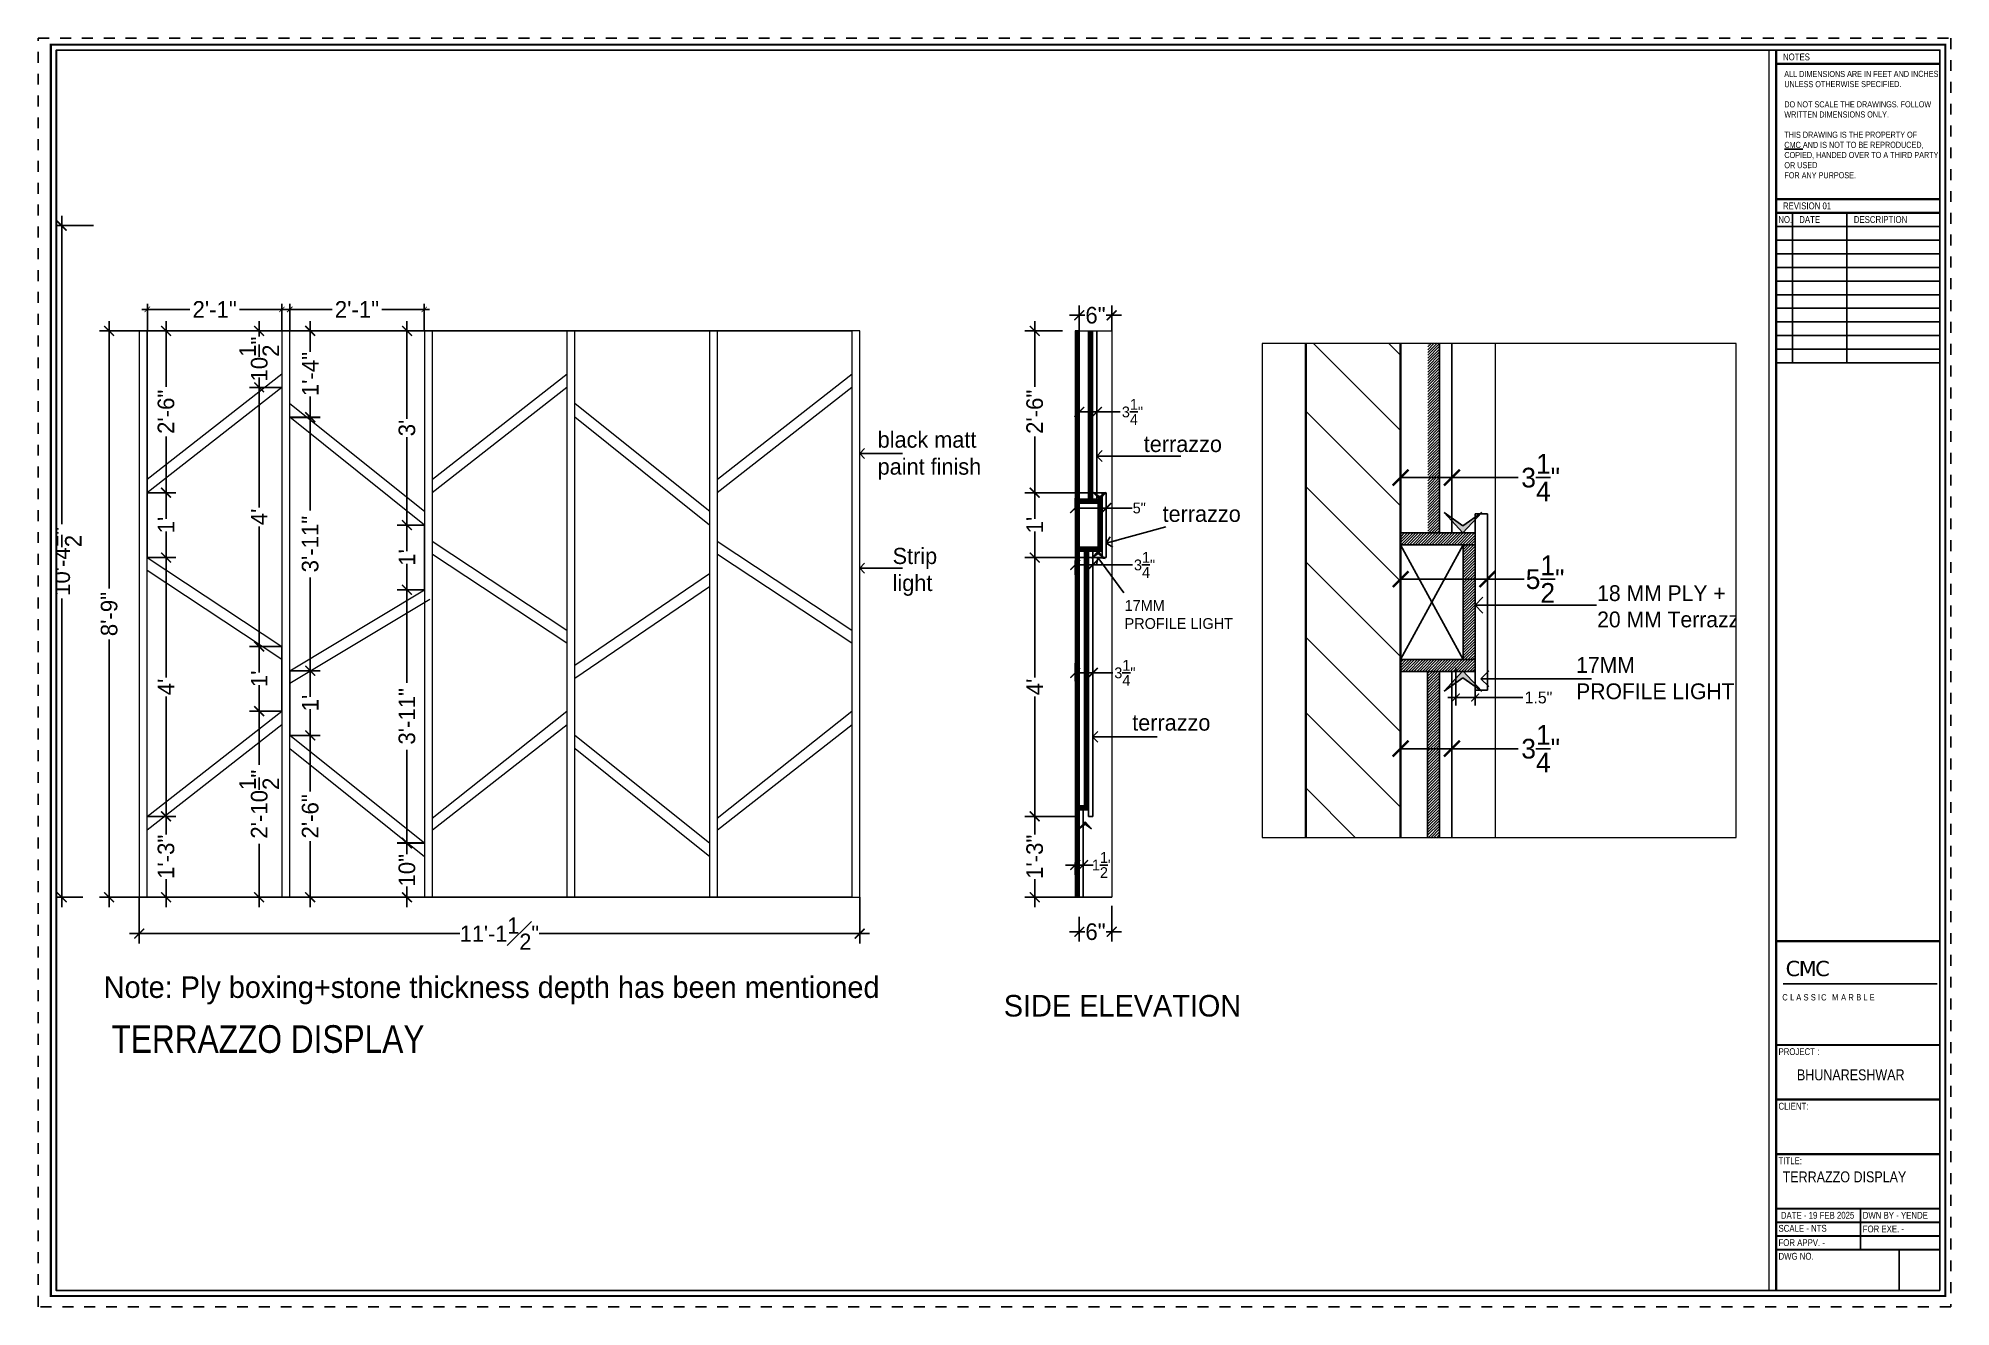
# Paper-space layout 'Terrazzo Dis.' of a CAD drawing. Header units: inches. Extents: x -0.6 to 16.9, y -0.1 to 11.6.
# The model-space entities are those that its viewports show. They can reach past a viewport. Long polylines and large blocks are cut down to what shows.
import ezdxf

# ---------------------------------------------------------------- set-up
doc = ezdxf.new("R2010")
doc.units = ezdxf.units.IN
doc.header["$LTSCALE"] = 0.05
doc.header["$MEASUREMENT"] = 0
doc.header["$PDMODE"] = 3
doc.header["$PDSIZE"] = -4
doc.linetypes.add('A2-XREF-115_FURN$0$HIDDEN', pattern=[0.375, 0.25, -0.125])
doc.linetypes.add('DASHED2', pattern=[0.375, 0.25, -0.125])
doc.layers.get('Defpoints').update_dxf_attribs({"linetype": 'DASHED2'})
for name, color, linetype in [('Civil Dimension - Text', 7, 'Continuous'), ('Flooring Hatch', 251, 'Continuous'), ('FURNIITURE', 6, 'Continuous'), ('Furniture text & dimension', 7, 'Continuous'), ('HATCH', 251, 'Continuous'), ('Rk_Sheet Format text', 8, 'Continuous'), ('Sheet format', 1, 'Continuous'), ('text', 176, 'Continuous')]:
    doc.layers.add(name, color=color, linetype=linetype)
doc.layers.add('FURNITURE', color=36, linetype='Continuous', lineweight=18)
doc.layers.add('WALL', color=7, linetype='Continuous', lineweight=35)
doc.layers.add('Nplot', color=3, linetype='Continuous', plot=False)
doc.styles.add('4MMOF3-8', font='ARIALN.TTF', dxfattribs={"height": 5.12})
doc.styles.add('9-128OF1-4', font='stylu.ttf')
doc.styles.add('ARIAL1', font='romans.shx', dxfattribs={"width": 0.85})
doc.styles.add('W1', font='')
doc.styles.add('W2', font='ARIALN.TTF')
doc.styles.get('W1').set_extended_font_data('Arial Black', italic=True)
doc.dimstyles.new('DIM 1-4', dxfattribs={"dimtxt": 3.0792, "dimasz": 1.82, "dimexe": 1.82, "dimexo": 0, "dimgap": 0.09, "dimtad": 0, "dimzin": 0, "dimdsep": 46, "dimlunit": 4, "dimtxsty": '9-128OF1-4', "dimblk": 'ARCHTICK', "dimcen": 1.8125, "dimdle": 1.82, "dimclrd": 8, "dimclre": 8, "dimadec": 0, "dimazin": 0, "dimtfac": 1, "dimtofl": 0, "dimtmove": 0, "dimatfit": 3, "dimldrblk": 'OPEN90', "dimfxl": 1, "dimtolj": 1, "dimtzin": 0, "dimlwd": -1, "dimarcsym": 0})
pattern_1 = [(45, (7049.07723, 8514.49182), (-0.08838834765, 0.08838834765), [])]

psp = doc.layouts.new('Terrazzo Dis.')

# ---------------------------------------------------------------- texts
at = {"layer": 'Rk_Sheet Format text', "color": 0, "attachment_point": 1, "rotation": 0.0497, "style": 'W2'}
for s, insert, char_height, width in [('NOTES', (15.352, 11.43), 0.0625, 1.42206), ('{\\C7;ALL DIMENSIONS ARE IN FEET AND INCHES UNLESS OTHERWISE SPECIFIED.\\P\\PDO NOT SCALE THE DRAWINGS. FOLLOW WRITTEN DIMENSIONS ONLY.\\P\\PTHIS DRAWING IS THE PROPERTY OF\\P\\LCMC \\lAND IS NOT TO BE REPRODUCED, COPIED, HANDED OVER TO A THIRD PARTY OR USED\\PFOR ANY PURPOSE.}', (15.364, 11.27), 0.05567, 1.4156), ('REVISION 01', (15.352, 10.065), 0.0625, 1.42206), ('NO.', (15.309, 9.94), 0.0625, 1.42206), ('DATE', (15.501, 9.94), 0.0625, 1.42206), ('DESCRIPTION', (16.001, 9.94), 0.0625, 1.42206), ('PROJECT :', (15.311, 2.314), 0.0625, 1.42206), ('BHUNARESHWAR', (15.48, 2.12), 0.1, 1.4771), ('CLIENT:', (15.311, 1.814), 0.0625, 1.42206), ('TITLE:', (15.311, 1.314), 0.0625, 1.42206), ('TERRAZZO DISPLAY', (15.349, 1.185), 0.1, 1.4771), ('DATE - 19 FEB 2025', (15.333, 0.814), 0.0625, 1.42206), ('DWN BY - YENDE', (16.083, 0.814), 0.0625, 1.42206), ('\\A1;SCALE - NTS', (15.311, 0.695), 0.0625, 1.42206), ('FOR APPV. - ', (15.311, 0.564), 0.0625, 1.42206), ('FOR EXE. - ', (16.083, 0.689), 0.0625, 1.42206), ('DWG NO.', (15.311, 0.439), 0.0625, 1.42206)]:
    psp.add_mtext(s, dxfattribs=dict(at, insert=insert, char_height=char_height, width=width))
at = {"layer": 'Rk_Sheet Format text', "color": 0, "attachment_point": 1}
for s, insert, char_height, width, style in [('{\\fVerdana|b0|i0|c0|p34;\\T0.9;\\C7;CMC}', (15.376, 3.115), 0.14009, 1.36276, 'W1'), ('{\\T1.45;\\C7;CLASSIC MARBLE}', (15.346, 2.81), 0.05781, 2.47777, 'W2')]:
    psp.add_mtext(s, dxfattribs=dict(at, insert=insert, char_height=char_height, width=width, style=style))

msp = doc.modelspace()

# ---------------------------------------------------------------- texts
at = {"layer": 'text', "ltscale": 50, "attachment_point": 1, "style": '9-128OF1-4'}
for s, width, insert, char_height in [('18 MM PLY + \\P20 MM Terrazzo', 455.53682, (-63194.983, -1308.657), 1), ('{\\fStylus BT|b0|i0|c0|p34;17MM \\PPROFILE LIGHT}', 657.617651, (-63196.3123, -1313.2074), 1), ('black matt\\Ppaint finish ', 455.53682, (-63848.6329, -1994.8512), 3), ('terrazzo', 455.53682, (-63799.3244, -1995.6552), 3), ('terrazzo', 455.53682, (-63795.8365, -2008.6024), 3), ('Strip \\Plight', 455.53682, (-63845.8625, -2016.4189), 3), ('17MM \\PPROFILE LIGHT', 657.617651, (-63802.8681, -2026.1065), 2), ('terrazzo', 455.53682, (-63801.4677, -2047.3036), 3)]:
    msp.add_mtext_dynamic_manual_height_columns(s, width=width, gutter_width=15.396, heights=[0], dxfattribs=dict(at, insert=insert, char_height=char_height))
at = {"layer": 'text', "ltscale": 50, "insert": (-64012.0654, -2107.5066), "char_height": 5.12, "width": 100.677375, "attachment_point": 4, "style": '4MMOF3-8', "bg_fill": 2}
msp.add_mtext('\\pi21.43129;TERRAZZO DISPLAY', dxfattribs=at)

# ---------------------------------------------------------------- blocks, each defined once
blk = doc.blocks.new('_ArchTick')
at = {"color": 0, "const_width": 0.15}
blk.add_lwpolyline([(-0.5, -0.5), (0.5, 0.5)], dxfattribs=at)
blk = doc.blocks.new('*D352')
at = {"layer": 'Civil Dimension - Text', "color": 8, "lineweight": -2, "ltscale": 50, "transparency": 16777216}
for p, q in [((-63985.48, -2081.19), (-63985.48, -2089.75)), ((-63851.97, -2081.19), (-63851.97, -2089.75))]:
    blk.add_line(p, q, dxfattribs=at)
at = {"layer": 'Civil Dimension - Text', "color": 8, "ltscale": 50, "transparency": 16777216}
for p, q in [((-63987.3, -2087.93), (-63926.08, -2087.93)), ((-63850.15, -2087.93), (-63911.37, -2087.93))]:
    blk.add_line(p, q, dxfattribs=at)
at = {"layer": 'Defpoints', "color": 0, "ltscale": 50, "transparency": 16777216}
for p in [(-63985.48, -2081.19), (-63851.97, -2081.19), (-63851.97, -2087.93)]:
    blk.add_point(p, dxfattribs=at)
at = {"layer": 'Civil Dimension - Text', "color": 8, "ltscale": 50, "transparency": 16777216, "xscale": 1.82, "yscale": 1.82, "zscale": 1.82, "rotation": 180}
blk.add_blockref('_ArchTick', (-63985.48, -2087.93), dxfattribs=at)
at = {"layer": 'Civil Dimension - Text', "color": 8, "ltscale": 50, "transparency": 16777216, "xscale": 1.82, "yscale": 1.82, "zscale": 1.82}
blk.add_blockref('_ArchTick', (-63851.97, -2087.93), dxfattribs=at)
at = {"layer": 'Civil Dimension - Text', "color": 0, "ltscale": 50, "transparency": 16777216, "insert": (-63918.73, -2087.93), "char_height": 3, "attachment_point": 5, "style": '9-128OF1-4'}
blk.add_mtext('\\A1;11\'-1{\\H1x;\\S1#2;}"', dxfattribs=at)
blk = doc.blocks.new('_Open90')
at = {"color": 0, "linetype": 'ByBlock', "lineweight": -2}
for p, q in [((0, 0), (-1, 0)), ((-0.5, 0.5), (0, 0)), ((0, 0), (-0.5, -0.5))]:
    blk.add_line(p, q, dxfattribs=at)
blk = doc.blocks.new('*D371')
at = {"layer": 'Civil Dimension - Text', "color": 8, "lineweight": -2, "ltscale": 50, "transparency": 16777216}
for p, q in [((-63983.98, -1976.2), (-63983.98, -1971.21)), ((-63959.04, -1976.2), (-63959.04, -1971.21))]:
    blk.add_line(p, q, dxfattribs=at)
at = {"layer": 'Civil Dimension - Text', "color": 8, "ltscale": 50, "transparency": 16777216}
for p, q in [((-63984.98, -1972.21), (-63976.11, -1972.21)), ((-63958.04, -1972.21), (-63966.91, -1972.21))]:
    blk.add_line(p, q, dxfattribs=at)
at = {"layer": 'Defpoints', "color": 0, "ltscale": 50, "transparency": 16777216}
for p in [(-63959.04, -1972.21), (-63983.98, -1976.2), (-63959.04, -1976.2)]:
    blk.add_point(p, dxfattribs=at)
at = {"layer": 'Civil Dimension - Text', "color": 8, "ltscale": 50, "transparency": 16777216, "rotation": 180}
blk.add_blockref('_ArchTick', (-63983.98, -1972.21), dxfattribs=at)
at = {"layer": 'Civil Dimension - Text', "color": 8, "ltscale": 50, "transparency": 16777216}
blk.add_blockref('_ArchTick', (-63959.04, -1972.21), dxfattribs=at)
at = {"layer": 'Civil Dimension - Text', "color": 0, "ltscale": 50, "transparency": 16777216, "insert": (-63971.51, -1972.21), "char_height": 3.079, "attachment_point": 5, "style": '9-128OF1-4'}
blk.add_mtext('\\A1;2\'-1"', dxfattribs=at)
blk = doc.blocks.new('*D372')
at = {"layer": 'Civil Dimension - Text', "color": 8, "lineweight": -2, "ltscale": 50, "transparency": 16777216}
for p, q in [((-63957.6, -1976.2), (-63957.6, -1971.21)), ((-63932.67, -1976.2), (-63932.67, -1971.21))]:
    blk.add_line(p, q, dxfattribs=at)
at = {"layer": 'Civil Dimension - Text', "color": 8, "ltscale": 50, "transparency": 16777216}
for p, q in [((-63958.6, -1972.21), (-63949.74, -1972.21)), ((-63931.67, -1972.21), (-63940.53, -1972.21))]:
    blk.add_line(p, q, dxfattribs=at)
at = {"layer": 'Defpoints', "color": 0, "ltscale": 50, "transparency": 16777216}
for p in [(-63932.67, -1972.21), (-63957.6, -1976.2), (-63932.67, -1976.2)]:
    blk.add_point(p, dxfattribs=at)
at = {"layer": 'Civil Dimension - Text', "color": 8, "ltscale": 50, "transparency": 16777216, "rotation": 180}
blk.add_blockref('_ArchTick', (-63957.6, -1972.21), dxfattribs=at)
at = {"layer": 'Civil Dimension - Text', "color": 8, "ltscale": 50, "transparency": 16777216}
blk.add_blockref('_ArchTick', (-63932.67, -1972.21), dxfattribs=at)
at = {"layer": 'Civil Dimension - Text', "color": 0, "ltscale": 50, "transparency": 16777216, "insert": (-63945.14, -1972.21), "char_height": 3.079, "attachment_point": 5, "style": '9-128OF1-4'}
blk.add_mtext('\\A1;2\'-1"', dxfattribs=at)
blk = doc.blocks.new('*D411')
at = {"layer": 'Civil Dimension - Text', "color": 8, "lineweight": -2, "ltscale": 50, "transparency": 16777216}
for p, q in [((-63811.3, -1989.68), (-63811.3, -1993.04)), ((-63808.02, -1989.68), (-63808.02, -1993.04))]:
    blk.add_line(p, q, dxfattribs=at)
at = {"layer": 'Civil Dimension - Text', "color": 8, "ltscale": 50, "transparency": 16777216}
for p, q in [((-63811.3, -1991.22), (-63806.2, -1991.22)), ((-63808.02, -1991.22), (-63803.67, -1991.22))]:
    blk.add_line(p, q, dxfattribs=at)
at = {"layer": 'Defpoints', "color": 0, "ltscale": 50, "transparency": 16777216}
for p in [(-63811.3, -1989.68), (-63808.02, -1989.68), (-63811.3, -1991.22)]:
    blk.add_point(p, dxfattribs=at)
at = {"layer": 'Civil Dimension - Text', "color": 8, "ltscale": 50, "transparency": 16777216, "xscale": 1.82, "yscale": 1.82, "zscale": 1.82, "rotation": 180}
blk.add_blockref('_ArchTick', (-63811.3, -1991.22), dxfattribs=at)
at = {"layer": 'Civil Dimension - Text', "color": 8, "ltscale": 50, "transparency": 16777216, "xscale": 1.82, "yscale": 1.82, "zscale": 1.82}
blk.add_blockref('_ArchTick', (-63808.02, -1991.22), dxfattribs=at)
at = {"layer": 'Civil Dimension - Text', "color": 0, "ltscale": 50, "transparency": 16777216, "insert": (-63801.42, -1991.22), "char_height": 2, "attachment_point": 5, "style": '9-128OF1-4'}
blk.add_mtext('\\A1;3{\\H1x;\\S1/4;}"', dxfattribs=at)
blk = doc.blocks.new('adwawd')
at = {"layer": 'Flooring Hatch', "ltscale": 50, "true_color": 0xcd6928, "transparency": 33554687}
h = blk.add_hatch(color=32, dxfattribs=at)
h.dxf.hatch_style = 1
h.paths.add_polyline_path([(-77941.34, -7094.04), (-77946.01, -7099.05), (-77941.34, -7095.73), (-77936.68, -7099.05)])
at = {"layer": 'Civil Dimension - Text', "color": 2, "ltscale": 50}
for p, q in [((-77941.34, -7094.04), (-77946.01, -7099.05)), ((-77941.34, -7094.04), (-77936.68, -7099.05)), ((-77946.01, -7099.05), (-77941.34, -7095.73)), ((-77936.68, -7099.05), (-77941.34, -7095.73))]:
    blk.add_line(p, q, dxfattribs=at)
blk = doc.blocks.new('*D389')
at = {"layer": 'Civil Dimension - Text', "color": 8, "lineweight": -2, "ltscale": 50, "transparency": 16777216}
for p, q in [((-63812.03, -2009.44), (-63812.03, -2007.22)), ((-63806.27, -2009.98), (-63806.27, -2007.22))]:
    blk.add_line(p, q, dxfattribs=at)
at = {"layer": 'Civil Dimension - Text', "color": 8, "ltscale": 50, "transparency": 16777216}
for p, q in [((-63812.03, -2009.04), (-63804.45, -2009.04)), ((-63806.27, -2009.04), (-63801.45, -2009.04))]:
    blk.add_line(p, q, dxfattribs=at)
at = {"layer": 'Defpoints', "color": 0, "ltscale": 50, "transparency": 16777216}
for p in [(-63812.03, -2009.04), (-63812.03, -2009.44), (-63806.27, -2009.98)]:
    blk.add_point(p, dxfattribs=at)
at = {"layer": 'Civil Dimension - Text', "color": 8, "ltscale": 50, "transparency": 16777216, "xscale": 1.82, "yscale": 1.82, "zscale": 1.82, "rotation": 180}
blk.add_blockref('_ArchTick', (-63812.03, -2009.04), dxfattribs=at)
at = {"layer": 'Civil Dimension - Text', "color": 8, "ltscale": 50, "transparency": 16777216, "xscale": 1.82, "yscale": 1.82, "zscale": 1.82}
blk.add_blockref('_ArchTick', (-63806.27, -2009.04), dxfattribs=at)
at = {"layer": 'Civil Dimension - Text', "color": 0, "ltscale": 50, "transparency": 16777216, "insert": (-63800.16, -2009.04), "char_height": 2, "attachment_point": 5, "style": '9-128OF1-4'}
blk.add_mtext('\\A1;5"', dxfattribs=at)
blk = doc.blocks.new('*D390')
at = {"layer": 'Civil Dimension - Text', "color": 8, "lineweight": -2, "ltscale": 50, "transparency": 16777216}
for p, q in [((-63805.27, -2082.79), (-63805.27, -2089.41)), ((-63811.27, -2084.79), (-63811.27, -2089.41))]:
    blk.add_line(p, q, dxfattribs=at)
at = {"layer": 'Civil Dimension - Text', "color": 8, "ltscale": 50, "transparency": 16777216}
for p, q in [((-63813.09, -2087.59), (-63810.24, -2087.59)), ((-63803.45, -2087.59), (-63806.3, -2087.59))]:
    blk.add_line(p, q, dxfattribs=at)
at = {"layer": 'Defpoints', "color": 0, "ltscale": 50, "transparency": 16777216}
for p in [(-63805.27, -2082.79), (-63811.27, -2084.79), (-63811.27, -2087.59)]:
    blk.add_point(p, dxfattribs=at)
at = {"layer": 'Civil Dimension - Text', "color": 8, "ltscale": 50, "transparency": 16777216, "xscale": 1.82, "yscale": 1.82, "zscale": 1.82, "rotation": 180}
blk.add_blockref('_ArchTick', (-63811.27, -2087.59), dxfattribs=at)
at = {"layer": 'Civil Dimension - Text', "color": 8, "ltscale": 50, "transparency": 16777216, "xscale": 1.82, "yscale": 1.82, "zscale": 1.82}
blk.add_blockref('_ArchTick', (-63805.27, -2087.59), dxfattribs=at)
at = {"layer": 'Civil Dimension - Text', "color": 0, "ltscale": 50, "transparency": 16777216, "insert": (-63808.27, -2087.59), "char_height": 3.079, "attachment_point": 5, "style": '9-128OF1-4'}
blk.add_mtext('\\A1;6"', dxfattribs=at)
blk = doc.blocks.new('*D391')
at = {"layer": 'Civil Dimension - Text', "color": 8, "lineweight": -2, "ltscale": 50, "transparency": 16777216}
for p, q in [((-63812.03, -2041.1), (-63812.03, -2037.77)), ((-63808.77, -2041.1), (-63808.77, -2037.77))]:
    blk.add_line(p, q, dxfattribs=at)
at = {"layer": 'Civil Dimension - Text', "color": 8, "ltscale": 50, "transparency": 16777216}
for p, q in [((-63812.03, -2039.59), (-63806.95, -2039.59)), ((-63808.77, -2039.59), (-63805.06, -2039.59))]:
    blk.add_line(p, q, dxfattribs=at)
at = {"layer": 'Defpoints', "color": 0, "ltscale": 50, "transparency": 16777216}
for p in [(-63812.03, -2039.59), (-63812.03, -2041.1), (-63808.77, -2041.1)]:
    blk.add_point(p, dxfattribs=at)
at = {"layer": 'Civil Dimension - Text', "color": 8, "ltscale": 50, "transparency": 16777216, "xscale": 1.82, "yscale": 1.82, "zscale": 1.82, "rotation": 180}
blk.add_blockref('_ArchTick', (-63812.03, -2039.59), dxfattribs=at)
at = {"layer": 'Civil Dimension - Text', "color": 8, "ltscale": 50, "transparency": 16777216, "xscale": 1.82, "yscale": 1.82, "zscale": 1.82}
blk.add_blockref('_ArchTick', (-63808.77, -2039.59), dxfattribs=at)
at = {"layer": 'Civil Dimension - Text', "color": 0, "ltscale": 50, "transparency": 16777216, "insert": (-63802.82, -2039.59), "char_height": 2, "attachment_point": 5, "style": '9-128OF1-4'}
blk.add_mtext('\\A1;3{\\H1x;\\S1/4;}"', dxfattribs=at)
blk = doc.blocks.new('*D392')
at = {"layer": 'Civil Dimension - Text', "color": 8, "ltscale": 50, "transparency": 16777216}
for p, q in [((-63819.53, -1974.38), (-63819.53, -1986.59)), ((-63819.53, -2008.02), (-63819.53, -1995.8))]:
    blk.add_line(p, q, dxfattribs=at)
at = {"layer": 'Civil Dimension - Text', "color": 8, "lineweight": -2, "ltscale": 50, "transparency": 16777216}
for p, q in [((-63814.39, -1976.2), (-63821.35, -1976.2)), ((-63806.66, -2006.2), (-63821.35, -2006.2))]:
    blk.add_line(p, q, dxfattribs=at)
at = {"layer": 'Defpoints', "color": 0, "ltscale": 50, "transparency": 16777216}
for p in [(-63814.39, -1976.2), (-63819.53, -2006.2), (-63806.66, -2006.2)]:
    blk.add_point(p, dxfattribs=at)
at = {"layer": 'Civil Dimension - Text', "color": 8, "ltscale": 50, "transparency": 16777216, "xscale": 1.82, "yscale": 1.82, "zscale": 1.82}
for p, rotation in [((-63819.53, -1976.2), 90), ((-63819.53, -2006.2), 270)]:
    blk.add_blockref('_ArchTick', p, dxfattribs=dict(at, rotation=rotation))
at = {"layer": 'Civil Dimension - Text', "color": 0, "ltscale": 50, "transparency": 16777216, "insert": (-63819.53, -1991.2), "char_height": 3.079, "attachment_point": 5, "rotation": 90, "style": '9-128OF1-4'}
blk.add_mtext('\\A1;2\'-6"', dxfattribs=at)
blk = doc.blocks.new('*D393')
at = {"layer": 'Civil Dimension - Text', "color": 8, "lineweight": -2, "ltscale": 50, "transparency": 16777216}
for p, q in [((-63812.03, -2018.78), (-63812.03, -2021.4)), ((-63808.77, -2018.78), (-63808.77, -2021.4))]:
    blk.add_line(p, q, dxfattribs=at)
at = {"layer": 'Civil Dimension - Text', "color": 8, "ltscale": 50, "transparency": 16777216}
for p, q in [((-63812.03, -2019.58), (-63806.95, -2019.58)), ((-63808.77, -2019.58), (-63801.43, -2019.58))]:
    blk.add_line(p, q, dxfattribs=at)
at = {"layer": 'Defpoints', "color": 0, "ltscale": 50, "transparency": 16777216}
for p in [(-63812.03, -2018.78), (-63808.77, -2018.78), (-63812.03, -2019.58)]:
    blk.add_point(p, dxfattribs=at)
at = {"layer": 'Civil Dimension - Text', "color": 8, "ltscale": 50, "transparency": 16777216, "xscale": 1.82, "yscale": 1.82, "zscale": 1.82, "rotation": 180}
blk.add_blockref('_ArchTick', (-63812.03, -2019.58), dxfattribs=at)
at = {"layer": 'Civil Dimension - Text', "color": 8, "ltscale": 50, "transparency": 16777216, "xscale": 1.82, "yscale": 1.82, "zscale": 1.82}
blk.add_blockref('_ArchTick', (-63808.77, -2019.58), dxfattribs=at)
at = {"layer": 'Civil Dimension - Text', "color": 0, "ltscale": 50, "transparency": 16777216, "insert": (-63799.18, -2019.58), "char_height": 2, "attachment_point": 5, "style": '9-128OF1-4'}
blk.add_mtext('\\A1;3{\\H1x;\\S1/4;}"', dxfattribs=at)
blk = doc.blocks.new('*D412')
at = {"layer": 'Civil Dimension - Text', "color": 8, "lineweight": -2, "ltscale": 50, "transparency": 16777216}
for p, q in [((-63811.27, -1976.2), (-63811.27, -1971.49)), ((-63805.27, -1976.2), (-63805.27, -1971.49))]:
    blk.add_line(p, q, dxfattribs=at)
at = {"layer": 'Civil Dimension - Text', "color": 8, "ltscale": 50, "transparency": 16777216}
for p, q in [((-63813.09, -1973.31), (-63810.24, -1973.31)), ((-63803.45, -1973.31), (-63806.3, -1973.31))]:
    blk.add_line(p, q, dxfattribs=at)
at = {"layer": 'Defpoints', "color": 0, "ltscale": 50, "transparency": 16777216}
for p in [(-63811.27, -1973.31), (-63811.27, -1976.2), (-63805.27, -1976.2)]:
    blk.add_point(p, dxfattribs=at)
at = {"layer": 'Civil Dimension - Text', "color": 8, "ltscale": 50, "transparency": 16777216, "xscale": 1.82, "yscale": 1.82, "zscale": 1.82, "rotation": 180}
blk.add_blockref('_ArchTick', (-63811.27, -1973.31), dxfattribs=at)
at = {"layer": 'Civil Dimension - Text', "color": 8, "ltscale": 50, "transparency": 16777216, "xscale": 1.82, "yscale": 1.82, "zscale": 1.82}
blk.add_blockref('_ArchTick', (-63805.27, -1973.31), dxfattribs=at)
at = {"layer": 'Civil Dimension - Text', "color": 0, "ltscale": 50, "transparency": 16777216, "insert": (-63808.27, -1973.31), "char_height": 3.079, "attachment_point": 5, "style": '9-128OF1-4'}
blk.add_mtext('\\A1;6"', dxfattribs=at)
blk = doc.blocks.new('*D394')
at = {"layer": 'Civil Dimension - Text', "color": 8, "ltscale": 50, "transparency": 16777216}
for p, q in [((-63819.53, -2016.38), (-63819.53, -2040.44)), ((-63819.53, -2068.02), (-63819.53, -2043.96))]:
    blk.add_line(p, q, dxfattribs=at)
at = {"layer": 'Civil Dimension - Text', "color": 8, "lineweight": -2, "ltscale": 50, "transparency": 16777216}
for p, q in [((-63812.55, -2018.2), (-63821.35, -2018.2)), ((-63812.03, -2066.2), (-63821.35, -2066.2))]:
    blk.add_line(p, q, dxfattribs=at)
at = {"layer": 'Defpoints', "color": 0, "ltscale": 50, "transparency": 16777216}
for p in [(-63812.55, -2018.2), (-63819.53, -2066.2), (-63812.03, -2066.2)]:
    blk.add_point(p, dxfattribs=at)
at = {"layer": 'Civil Dimension - Text', "color": 8, "ltscale": 50, "transparency": 16777216, "xscale": 1.82, "yscale": 1.82, "zscale": 1.82}
for p, rotation in [((-63819.53, -2018.2), 90), ((-63819.53, -2066.2), 270)]:
    blk.add_blockref('_ArchTick', p, dxfattribs=dict(at, rotation=rotation))
at = {"layer": 'Civil Dimension - Text', "color": 0, "ltscale": 50, "transparency": 16777216, "insert": (-63819.53, -2042.2), "char_height": 3.079, "attachment_point": 5, "rotation": 90, "style": '9-128OF1-4'}
blk.add_mtext("\\A1;4'", dxfattribs=at)
blk = doc.blocks.new('*D395')
at = {"layer": 'Civil Dimension - Text', "color": 8, "ltscale": 50, "transparency": 16777216}
for p, q in [((-63819.53, -2064.38), (-63819.53, -2069.54)), ((-63819.53, -2083.01), (-63819.53, -2077.85))]:
    blk.add_line(p, q, dxfattribs=at)
at = {"layer": 'Civil Dimension - Text', "color": 8, "lineweight": -2, "ltscale": 50, "transparency": 16777216}
for p, q in [((-63812.03, -2066.2), (-63821.35, -2066.2)), ((-63808.43, -2081.19), (-63821.35, -2081.19))]:
    blk.add_line(p, q, dxfattribs=at)
at = {"layer": 'Defpoints', "color": 0, "ltscale": 50, "transparency": 16777216}
for p in [(-63812.03, -2066.2), (-63819.53, -2081.19), (-63808.43, -2081.19)]:
    blk.add_point(p, dxfattribs=at)
at = {"layer": 'Civil Dimension - Text', "color": 8, "ltscale": 50, "transparency": 16777216, "xscale": 1.82, "yscale": 1.82, "zscale": 1.82}
for p, rotation in [((-63819.53, -2066.2), 90), ((-63819.53, -2081.19), 270)]:
    blk.add_blockref('_ArchTick', p, dxfattribs=dict(at, rotation=rotation))
at = {"layer": 'Civil Dimension - Text', "color": 0, "ltscale": 50, "transparency": 16777216, "insert": (-63819.53, -2073.69), "char_height": 3.079, "attachment_point": 5, "rotation": 90, "style": '9-128OF1-4'}
blk.add_mtext('\\A1;1\'-3"', dxfattribs=at)
blk = doc.blocks.new('*D396')
at = {"layer": 'Civil Dimension - Text', "color": 8, "ltscale": 50, "transparency": 16777216}
for p, q in [((-63819.53, -2004.38), (-63819.53, -2011.04)), ((-63819.53, -2020.02), (-63819.53, -2013.36))]:
    blk.add_line(p, q, dxfattribs=at)
at = {"layer": 'Civil Dimension - Text', "color": 8, "lineweight": -2, "ltscale": 50, "transparency": 16777216}
for p, q in [((-63813.34, -2006.2), (-63821.35, -2006.2)), ((-63807.05, -2018.2), (-63821.35, -2018.2))]:
    blk.add_line(p, q, dxfattribs=at)
at = {"layer": 'Defpoints', "color": 0, "ltscale": 50, "transparency": 16777216}
for p in [(-63813.34, -2006.2), (-63819.53, -2018.2), (-63807.05, -2018.2)]:
    blk.add_point(p, dxfattribs=at)
at = {"layer": 'Civil Dimension - Text', "color": 8, "ltscale": 50, "transparency": 16777216, "xscale": 1.82, "yscale": 1.82, "zscale": 1.82}
for p, rotation in [((-63819.53, -2006.2), 90), ((-63819.53, -2018.2), 270)]:
    blk.add_blockref('_ArchTick', p, dxfattribs=dict(at, rotation=rotation))
at = {"layer": 'Civil Dimension - Text', "color": 0, "ltscale": 50, "transparency": 16777216, "insert": (-63819.53, -2012.2), "char_height": 3.079, "attachment_point": 5, "rotation": 90, "style": '9-128OF1-4'}
blk.add_mtext("\\A1;1'", dxfattribs=at)
blk = doc.blocks.new('*D408')
at = {"layer": 'Civil Dimension - Text', "color": 8, "lineweight": -2, "ltscale": 50, "transparency": 16777216}
for p, q in [((-63207.43, -1300.3), (-63207.43, -1303.66)), ((-63204.18, -1300.3), (-63204.18, -1303.66))]:
    blk.add_line(p, q, dxfattribs=at)
at = {"layer": 'Civil Dimension - Text', "color": 8, "ltscale": 50, "transparency": 16777216}
for p, q in [((-63207.43, -1301.84), (-63202.36, -1301.84)), ((-63204.18, -1301.84), (-63199.99, -1301.84))]:
    blk.add_line(p, q, dxfattribs=at)
at = {"layer": 'Defpoints', "color": 0, "ltscale": 50, "transparency": 16777216}
for p in [(-63207.43, -1300.3), (-63204.18, -1300.3), (-63207.43, -1301.84)]:
    blk.add_point(p, dxfattribs=at)
at = {"layer": 'Civil Dimension - Text', "color": 8, "ltscale": 50, "transparency": 16777216, "rotation": 180}
blk.add_blockref('_ArchTick', (-63207.43, -1301.84), dxfattribs=at)
at = {"layer": 'Civil Dimension - Text', "color": 8, "ltscale": 50, "transparency": 16777216}
blk.add_blockref('_ArchTick', (-63204.18, -1301.84), dxfattribs=at)
at = {"layer": 'Civil Dimension - Text', "color": 0, "ltscale": 50, "transparency": 16777216, "insert": (-63198.56, -1301.84), "char_height": 1.25, "attachment_point": 5, "style": '9-128OF1-4'}
blk.add_mtext('\\A1;3{\\H1x;\\S1/4;}"', dxfattribs=at)
blk = doc.blocks.new('*D409')
at = {"layer": 'Civil Dimension - Text', "color": 8, "lineweight": -2, "ltscale": 50, "transparency": 16777216}
for p, q in [((-63207.43, -1308.66), (-63207.43, -1306.45)), ((-63201.93, -1308.66), (-63201.93, -1306.45))]:
    blk.add_line(p, q, dxfattribs=at)
at = {"layer": 'Civil Dimension - Text', "color": 8, "ltscale": 50, "transparency": 16777216}
for p, q in [((-63207.43, -1308.27), (-63200.11, -1308.27)), ((-63201.93, -1308.27), (-63199.61, -1308.27))]:
    blk.add_line(p, q, dxfattribs=at)
at = {"layer": 'Defpoints', "color": 0, "ltscale": 50, "transparency": 16777216}
for p in [(-63207.43, -1308.27), (-63207.43, -1308.66), (-63201.93, -1308.66)]:
    blk.add_point(p, dxfattribs=at)
at = {"layer": 'Civil Dimension - Text', "color": 8, "ltscale": 50, "transparency": 16777216, "rotation": 180}
blk.add_blockref('_ArchTick', (-63207.43, -1308.27), dxfattribs=at)
at = {"layer": 'Civil Dimension - Text', "color": 8, "ltscale": 50, "transparency": 16777216}
blk.add_blockref('_ArchTick', (-63201.93, -1308.27), dxfattribs=at)
at = {"layer": 'Civil Dimension - Text', "color": 0, "ltscale": 50, "transparency": 16777216, "insert": (-63198.28, -1308.27), "char_height": 1.25, "attachment_point": 5, "style": '9-128OF1-4'}
blk.add_mtext('\\A1;5{\\H1x;\\S1/2;}"', dxfattribs=at)
blk = doc.blocks.new('*D415')
at = {"layer": 'Civil Dimension - Text', "color": 8, "lineweight": -2, "ltscale": 50, "transparency": 16777216}
for p, q in [((-63203.93, -1313.88), (-63203.93, -1316.27)), ((-63202.71, -1313.86), (-63202.71, -1316.27))]:
    blk.add_line(p, q, dxfattribs=at)
at = {"layer": 'Civil Dimension - Text', "color": 8, "ltscale": 50, "transparency": 16777216}
for p, q in [((-63204.43, -1315.77), (-63202.71, -1315.77)), ((-63202.71, -1315.77), (-63199.68, -1315.77))]:
    blk.add_line(p, q, dxfattribs=at)
at = {"layer": 'Defpoints', "color": 0, "ltscale": 50, "transparency": 16777216}
for p in [(-63203.93, -1313.88), (-63202.71, -1313.86), (-63202.71, -1315.77)]:
    blk.add_point(p, dxfattribs=at)
at = {"layer": 'Civil Dimension - Text', "color": 8, "ltscale": 50, "transparency": 16777216, "xscale": 0.5, "yscale": 0.5, "zscale": 0.5, "rotation": 180}
blk.add_blockref('_ArchTick', (-63203.93, -1315.77), dxfattribs=at)
at = {"layer": 'Civil Dimension - Text', "color": 8, "ltscale": 50, "transparency": 16777216, "xscale": 0.5, "yscale": 0.5, "zscale": 0.5}
blk.add_blockref('_ArchTick', (-63202.71, -1315.77), dxfattribs=at)
at = {"layer": 'Civil Dimension - Text', "color": 0, "ltscale": 50, "transparency": 16777216, "insert": (-63198.7, -1315.77), "char_height": 0.75, "attachment_point": 5, "style": '9-128OF1-4'}
blk.add_mtext('\\A1;1.5"', dxfattribs=at)
blk = doc.blocks.new('*D429')
at = {"layer": 'Civil Dimension - Text', "color": 8, "ltscale": 50, "transparency": 16777216}
for p, q in [((-63991.06, -1974.38), (-63991.06, -2023.96)), ((-63991.06, -2083.01), (-63991.06, -2033.43))]:
    blk.add_line(p, q, dxfattribs=at)
at = {"layer": 'Civil Dimension - Text', "color": 8, "lineweight": -2, "ltscale": 50, "transparency": 16777216}
for p, q in [((-63983.98, -1976.2), (-63992.88, -1976.2)), ((-63982.8, -2081.19), (-63992.88, -2081.19))]:
    blk.add_line(p, q, dxfattribs=at)
at = {"layer": 'Defpoints', "color": 0, "ltscale": 50, "transparency": 16777216}
for p in [(-63983.98, -1976.2), (-63991.06, -2081.19), (-63982.8, -2081.19)]:
    blk.add_point(p, dxfattribs=at)
at = {"layer": 'Civil Dimension - Text', "color": 8, "ltscale": 50, "transparency": 16777216, "xscale": 1.82, "yscale": 1.82, "zscale": 1.82}
for p, rotation in [((-63991.06, -1976.2), 90), ((-63991.06, -2081.19), 270)]:
    blk.add_blockref('_ArchTick', p, dxfattribs=dict(at, rotation=rotation))
at = {"layer": 'Civil Dimension - Text', "color": 0, "ltscale": 50, "transparency": 16777216, "insert": (-63991.06, -2028.69), "char_height": 3.079, "attachment_point": 5, "rotation": 90, "style": '9-128OF1-4'}
blk.add_mtext('\\A1;8\'-9"', dxfattribs=at)
blk = doc.blocks.new('*D430')
at = {"layer": 'Civil Dimension - Text', "color": 8, "ltscale": 50, "transparency": 16777216}
for p, q in [((-63953.8, -1974.38), (-63953.8, -1980.05)), ((-63953.8, -1994.02), (-63953.8, -1988.35))]:
    blk.add_line(p, q, dxfattribs=at)
at = {"layer": 'Civil Dimension - Text', "color": 8, "lineweight": -2, "ltscale": 50, "transparency": 16777216}
for p, q in [((-63957.6, -1976.2), (-63951.98, -1976.2)), ((-63957.54, -1992.2), (-63951.98, -1992.2))]:
    blk.add_line(p, q, dxfattribs=at)
at = {"layer": 'Defpoints', "color": 0, "ltscale": 50, "transparency": 16777216}
for p in [(-63957.6, -1976.2), (-63957.54, -1992.2), (-63953.8, -1992.2)]:
    blk.add_point(p, dxfattribs=at)
at = {"layer": 'Civil Dimension - Text', "color": 8, "ltscale": 50, "transparency": 16777216, "xscale": 1.82, "yscale": 1.82, "zscale": 1.82}
for p, rotation in [((-63953.8, -1976.2), 90), ((-63953.8, -1992.2), 270)]:
    blk.add_blockref('_ArchTick', p, dxfattribs=dict(at, rotation=rotation))
at = {"layer": 'Civil Dimension - Text', "color": 0, "ltscale": 50, "transparency": 16777216, "insert": (-63953.8, -1984.2), "char_height": 3.079, "attachment_point": 5, "rotation": 90, "style": '9-128OF1-4'}
blk.add_mtext('\\A1;1\'-4"', dxfattribs=at)
blk = doc.blocks.new('*D417')
at = {"layer": 'Civil Dimension - Text', "color": 8, "ltscale": 50, "transparency": 16777216}
for p, q in [((-63953.8, -1990.43), (-63953.8, -2009.49)), ((-63953.8, -2041.01), (-63953.8, -2021.94))]:
    blk.add_line(p, q, dxfattribs=at)
at = {"layer": 'Civil Dimension - Text', "color": 8, "lineweight": -2, "ltscale": 50, "transparency": 16777216}
for p, q in [((-63957.54, -1992.25), (-63951.98, -1992.25)), ((-63957.6, -2039.19), (-63951.98, -2039.19))]:
    blk.add_line(p, q, dxfattribs=at)
at = {"layer": 'Defpoints', "color": 0, "ltscale": 50, "transparency": 16777216}
for p in [(-63957.54, -1992.25), (-63957.6, -2039.19), (-63953.8, -2039.19)]:
    blk.add_point(p, dxfattribs=at)
at = {"layer": 'Civil Dimension - Text', "color": 8, "ltscale": 50, "transparency": 16777216, "xscale": 1.82, "yscale": 1.82, "zscale": 1.82}
for p, rotation in [((-63953.8, -1992.25), 90), ((-63953.8, -2039.19), 270)]:
    blk.add_blockref('_ArchTick', p, dxfattribs=dict(at, rotation=rotation))
at = {"layer": 'Civil Dimension - Text', "color": 0, "ltscale": 50, "transparency": 16777216, "insert": (-63953.8, -2015.72), "char_height": 3.079, "attachment_point": 5, "rotation": 90, "style": '9-128OF1-4'}
blk.add_mtext('\\A1;3\'-11"', dxfattribs=at)
blk = doc.blocks.new('*D418')
at = {"layer": 'Civil Dimension - Text', "color": 8, "ltscale": 50, "transparency": 16777216}
for p, q in [((-63953.8, -2037.37), (-63953.8, -2044.03)), ((-63953.8, -2053.01), (-63953.8, -2046.35))]:
    blk.add_line(p, q, dxfattribs=at)
at = {"layer": 'Civil Dimension - Text', "color": 8, "lineweight": -2, "ltscale": 50, "transparency": 16777216}
for p, q in [((-63957.6, -2039.19), (-63951.98, -2039.19)), ((-63957.6, -2051.19), (-63951.98, -2051.19))]:
    blk.add_line(p, q, dxfattribs=at)
at = {"layer": 'Defpoints', "color": 0, "ltscale": 50, "transparency": 16777216}
for p in [(-63957.6, -2039.19), (-63957.6, -2051.19), (-63953.8, -2051.19)]:
    blk.add_point(p, dxfattribs=at)
at = {"layer": 'Civil Dimension - Text', "color": 8, "ltscale": 50, "transparency": 16777216, "xscale": 1.82, "yscale": 1.82, "zscale": 1.82}
for p, rotation in [((-63953.8, -2039.19), 90), ((-63953.8, -2051.19), 270)]:
    blk.add_blockref('_ArchTick', p, dxfattribs=dict(at, rotation=rotation))
at = {"layer": 'Civil Dimension - Text', "color": 0, "ltscale": 50, "transparency": 16777216, "insert": (-63953.8, -2045.19), "char_height": 3.079, "attachment_point": 5, "rotation": 90, "style": '9-128OF1-4'}
blk.add_mtext("\\A1;1'", dxfattribs=at)
blk = doc.blocks.new('*D419')
at = {"layer": 'Civil Dimension - Text', "color": 8, "ltscale": 50, "transparency": 16777216}
for p, q in [((-63953.8, -2049.37), (-63953.8, -2061.59)), ((-63953.8, -2083.01), (-63953.8, -2070.79))]:
    blk.add_line(p, q, dxfattribs=at)
at = {"layer": 'Civil Dimension - Text', "color": 8, "lineweight": -2, "ltscale": 50, "transparency": 16777216}
for p, q in [((-63957.6, -2051.19), (-63951.98, -2051.19)), ((-63957.6, -2081.19), (-63951.98, -2081.19))]:
    blk.add_line(p, q, dxfattribs=at)
at = {"layer": 'Defpoints', "color": 0, "ltscale": 50, "transparency": 16777216}
for p in [(-63957.6, -2051.19), (-63957.6, -2081.19), (-63953.8, -2081.19)]:
    blk.add_point(p, dxfattribs=at)
at = {"layer": 'Civil Dimension - Text', "color": 8, "ltscale": 50, "transparency": 16777216, "xscale": 1.82, "yscale": 1.82, "zscale": 1.82}
for p, rotation in [((-63953.8, -2051.19), 90), ((-63953.8, -2081.19), 270)]:
    blk.add_blockref('_ArchTick', p, dxfattribs=dict(at, rotation=rotation))
at = {"layer": 'Civil Dimension - Text', "color": 0, "ltscale": 50, "transparency": 16777216, "insert": (-63953.8, -2066.19), "char_height": 3.079, "attachment_point": 5, "rotation": 90, "style": '9-128OF1-4'}
blk.add_mtext('\\A1;2\'-6"', dxfattribs=at)
blk = doc.blocks.new('*D431')
at = {"layer": 'Civil Dimension - Text', "color": 8, "ltscale": 50, "transparency": 16777216}
for p, q in [((-63935.87, -1974.38), (-63935.87, -1992.49)), ((-63935.87, -2014.02), (-63935.87, -1995.9))]:
    blk.add_line(p, q, dxfattribs=at)
at = {"layer": 'Civil Dimension - Text', "color": 8, "lineweight": -2, "ltscale": 50, "transparency": 16777216}
for p, q in [((-63932.6, -1976.2), (-63937.69, -1976.2)), ((-63932.6, -2012.2), (-63937.69, -2012.2))]:
    blk.add_line(p, q, dxfattribs=at)
at = {"layer": 'Defpoints', "color": 0, "ltscale": 50, "transparency": 16777216}
for p in [(-63932.6, -1976.2), (-63935.87, -2012.2), (-63932.6, -2012.2)]:
    blk.add_point(p, dxfattribs=at)
at = {"layer": 'Civil Dimension - Text', "color": 8, "ltscale": 50, "transparency": 16777216, "xscale": 1.82, "yscale": 1.82, "zscale": 1.82}
for p, rotation in [((-63935.87, -1976.2), 90), ((-63935.87, -2012.2), 270)]:
    blk.add_blockref('_ArchTick', p, dxfattribs=dict(at, rotation=rotation))
at = {"layer": 'Civil Dimension - Text', "color": 0, "ltscale": 50, "transparency": 16777216, "insert": (-63935.87, -1994.2), "char_height": 3.079, "attachment_point": 5, "rotation": 90, "style": '9-128OF1-4'}
blk.add_mtext("\\A1;3'", dxfattribs=at)
blk = doc.blocks.new('*D420')
at = {"layer": 'Civil Dimension - Text', "color": 8, "ltscale": 50, "transparency": 16777216}
for p, q in [((-63935.87, -2010.38), (-63935.87, -2017.04)), ((-63935.87, -2026.02), (-63935.87, -2019.36))]:
    blk.add_line(p, q, dxfattribs=at)
at = {"layer": 'Civil Dimension - Text', "color": 8, "lineweight": -2, "ltscale": 50, "transparency": 16777216}
for p, q in [((-63932.6, -2012.2), (-63937.69, -2012.2)), ((-63932.6, -2024.2), (-63937.69, -2024.2))]:
    blk.add_line(p, q, dxfattribs=at)
at = {"layer": 'Defpoints', "color": 0, "ltscale": 50, "transparency": 16777216}
for p in [(-63932.6, -2012.2), (-63935.87, -2024.2), (-63932.6, -2024.2)]:
    blk.add_point(p, dxfattribs=at)
at = {"layer": 'Civil Dimension - Text', "color": 8, "ltscale": 50, "transparency": 16777216, "xscale": 1.82, "yscale": 1.82, "zscale": 1.82}
for p, rotation in [((-63935.87, -2012.2), 90), ((-63935.87, -2024.2), 270)]:
    blk.add_blockref('_ArchTick', p, dxfattribs=dict(at, rotation=rotation))
at = {"layer": 'Civil Dimension - Text', "color": 0, "ltscale": 50, "transparency": 16777216, "insert": (-63935.87, -2018.2), "char_height": 3.079, "attachment_point": 5, "rotation": 90, "style": '9-128OF1-4'}
blk.add_mtext("\\A1;1'", dxfattribs=at)
blk = doc.blocks.new('*D421')
at = {"layer": 'Civil Dimension - Text', "color": 8, "ltscale": 50, "transparency": 16777216}
for p, q in [((-63935.87, -2022.38), (-63935.87, -2041.42)), ((-63935.87, -2072.91), (-63935.87, -2053.87))]:
    blk.add_line(p, q, dxfattribs=at)
at = {"layer": 'Civil Dimension - Text', "color": 8, "lineweight": -2, "ltscale": 50, "transparency": 16777216}
for p, q in [((-63932.6, -2024.2), (-63937.69, -2024.2)), ((-63932.6, -2071.09), (-63937.69, -2071.09))]:
    blk.add_line(p, q, dxfattribs=at)
at = {"layer": 'Defpoints', "color": 0, "ltscale": 50, "transparency": 16777216}
for p in [(-63932.6, -2024.2), (-63935.87, -2071.09), (-63932.6, -2071.09)]:
    blk.add_point(p, dxfattribs=at)
at = {"layer": 'Civil Dimension - Text', "color": 8, "ltscale": 50, "transparency": 16777216, "xscale": 1.82, "yscale": 1.82, "zscale": 1.82}
for p, rotation in [((-63935.87, -2024.2), 90), ((-63935.87, -2071.09), 270)]:
    blk.add_blockref('_ArchTick', p, dxfattribs=dict(at, rotation=rotation))
at = {"layer": 'Civil Dimension - Text', "color": 0, "ltscale": 50, "transparency": 16777216, "insert": (-63935.87, -2047.65), "char_height": 3.079, "attachment_point": 5, "rotation": 90, "style": '9-128OF1-4'}
blk.add_mtext('\\A1;3\'-11"', dxfattribs=at)
blk = doc.blocks.new('*D422')
at = {"layer": 'Civil Dimension - Text', "color": 8, "ltscale": 50, "transparency": 16777216}
for p, q in [((-63935.87, -2069.37), (-63935.87, -2073.2)), ((-63935.87, -2083.01), (-63935.87, -2079.18))]:
    blk.add_line(p, q, dxfattribs=at)
at = {"layer": 'Civil Dimension - Text', "color": 8, "lineweight": -2, "ltscale": 50, "transparency": 16777216}
for p, q in [((-63932.6, -2071.19), (-63937.69, -2071.19)), ((-63931.88, -2081.19), (-63937.69, -2081.19))]:
    blk.add_line(p, q, dxfattribs=at)
at = {"layer": 'Defpoints', "color": 0, "ltscale": 50, "transparency": 16777216}
for p in [(-63932.6, -2071.19), (-63935.87, -2081.19), (-63931.88, -2081.19)]:
    blk.add_point(p, dxfattribs=at)
at = {"layer": 'Civil Dimension - Text', "color": 8, "ltscale": 50, "transparency": 16777216, "xscale": 1.82, "yscale": 1.82, "zscale": 1.82}
for p, rotation in [((-63935.87, -2071.19), 90), ((-63935.87, -2081.19), 270)]:
    blk.add_blockref('_ArchTick', p, dxfattribs=dict(at, rotation=rotation))
at = {"layer": 'Civil Dimension - Text', "color": 0, "ltscale": 50, "transparency": 16777216, "insert": (-63935.87, -2076.19), "char_height": 3.079, "attachment_point": 5, "rotation": 90, "style": '9-128OF1-4'}
blk.add_mtext('\\A1;10"', dxfattribs=at)
blk = doc.blocks.new('*D432')
at = {"layer": 'Civil Dimension - Text', "color": 8, "ltscale": 50, "transparency": 16777216}
for p, q in [((-63980.52, -1974.38), (-63980.52, -1986.59)), ((-63980.52, -2008.02), (-63980.52, -1995.8))]:
    blk.add_line(p, q, dxfattribs=at)
at = {"layer": 'Civil Dimension - Text', "color": 8, "lineweight": -2, "ltscale": 50, "transparency": 16777216}
for p, q in [((-63983.98, -1976.2), (-63978.7, -1976.2)), ((-63984.04, -2006.2), (-63978.7, -2006.2))]:
    blk.add_line(p, q, dxfattribs=at)
at = {"layer": 'Defpoints', "color": 0, "ltscale": 50, "transparency": 16777216}
for p in [(-63983.98, -1976.2), (-63984.04, -2006.2), (-63980.52, -2006.2)]:
    blk.add_point(p, dxfattribs=at)
at = {"layer": 'Civil Dimension - Text', "color": 8, "ltscale": 50, "transparency": 16777216, "xscale": 1.82, "yscale": 1.82, "zscale": 1.82}
for p, rotation in [((-63980.52, -1976.2), 90), ((-63980.52, -2006.2), 270)]:
    blk.add_blockref('_ArchTick', p, dxfattribs=dict(at, rotation=rotation))
at = {"layer": 'Civil Dimension - Text', "color": 0, "ltscale": 50, "transparency": 16777216, "insert": (-63980.52, -1991.2), "char_height": 3.079, "attachment_point": 5, "rotation": 90, "style": '9-128OF1-4'}
blk.add_mtext('\\A1;2\'-6"', dxfattribs=at)
blk = doc.blocks.new('*D423')
at = {"layer": 'Civil Dimension - Text', "color": 8, "ltscale": 50, "transparency": 16777216}
for p, q in [((-63980.52, -2004.38), (-63980.52, -2011.04)), ((-63980.52, -2020.02), (-63980.52, -2013.36))]:
    blk.add_line(p, q, dxfattribs=at)
at = {"layer": 'Civil Dimension - Text', "color": 8, "lineweight": -2, "ltscale": 50, "transparency": 16777216}
for p, q in [((-63984.04, -2006.2), (-63978.7, -2006.2)), ((-63984.04, -2018.2), (-63978.7, -2018.2))]:
    blk.add_line(p, q, dxfattribs=at)
at = {"layer": 'Defpoints', "color": 0, "ltscale": 50, "transparency": 16777216}
for p in [(-63984.04, -2006.2), (-63984.04, -2018.2), (-63980.52, -2018.2)]:
    blk.add_point(p, dxfattribs=at)
at = {"layer": 'Civil Dimension - Text', "color": 8, "ltscale": 50, "transparency": 16777216, "xscale": 1.82, "yscale": 1.82, "zscale": 1.82}
for p, rotation in [((-63980.52, -2006.2), 90), ((-63980.52, -2018.2), 270)]:
    blk.add_blockref('_ArchTick', p, dxfattribs=dict(at, rotation=rotation))
at = {"layer": 'Civil Dimension - Text', "color": 0, "ltscale": 50, "transparency": 16777216, "insert": (-63980.52, -2012.2), "char_height": 3.079, "attachment_point": 5, "rotation": 90, "style": '9-128OF1-4'}
blk.add_mtext("\\A1;1'", dxfattribs=at)
blk = doc.blocks.new('*D424')
at = {"layer": 'Civil Dimension - Text', "color": 8, "ltscale": 50, "transparency": 16777216}
for p, q in [((-63980.52, -2016.38), (-63980.52, -2040.44)), ((-63980.52, -2068.02), (-63980.52, -2043.96))]:
    blk.add_line(p, q, dxfattribs=at)
at = {"layer": 'Civil Dimension - Text', "color": 8, "lineweight": -2, "ltscale": 50, "transparency": 16777216}
for p, q in [((-63984.04, -2018.2), (-63978.7, -2018.2)), ((-63984.04, -2066.2), (-63978.7, -2066.2))]:
    blk.add_line(p, q, dxfattribs=at)
at = {"layer": 'Defpoints', "color": 0, "ltscale": 50, "transparency": 16777216}
for p in [(-63984.04, -2018.2), (-63984.04, -2066.2), (-63980.52, -2066.2)]:
    blk.add_point(p, dxfattribs=at)
at = {"layer": 'Civil Dimension - Text', "color": 8, "ltscale": 50, "transparency": 16777216, "xscale": 1.82, "yscale": 1.82, "zscale": 1.82}
for p, rotation in [((-63980.52, -2018.2), 90), ((-63980.52, -2066.2), 270)]:
    blk.add_blockref('_ArchTick', p, dxfattribs=dict(at, rotation=rotation))
at = {"layer": 'Civil Dimension - Text', "color": 0, "ltscale": 50, "transparency": 16777216, "insert": (-63980.52, -2042.2), "char_height": 3.079, "attachment_point": 5, "rotation": 90, "style": '9-128OF1-4'}
blk.add_mtext("\\A1;4'", dxfattribs=at)
blk = doc.blocks.new('*D425')
at = {"layer": 'Civil Dimension - Text', "color": 8, "ltscale": 50, "transparency": 16777216}
for p, q in [((-63980.52, -2064.38), (-63980.52, -2069.54)), ((-63980.52, -2083.01), (-63980.52, -2077.85))]:
    blk.add_line(p, q, dxfattribs=at)
at = {"layer": 'Civil Dimension - Text', "color": 8, "lineweight": -2, "ltscale": 50, "transparency": 16777216}
for p, q in [((-63984.04, -2066.2), (-63978.7, -2066.2)), ((-63982.98, -2081.19), (-63978.7, -2081.19))]:
    blk.add_line(p, q, dxfattribs=at)
at = {"layer": 'Defpoints', "color": 0, "ltscale": 50, "transparency": 16777216}
for p in [(-63984.04, -2066.2), (-63982.98, -2081.19), (-63980.52, -2081.19)]:
    blk.add_point(p, dxfattribs=at)
at = {"layer": 'Civil Dimension - Text', "color": 8, "ltscale": 50, "transparency": 16777216, "xscale": 1.82, "yscale": 1.82, "zscale": 1.82}
for p, rotation in [((-63980.52, -2066.2), 90), ((-63980.52, -2081.19), 270)]:
    blk.add_blockref('_ArchTick', p, dxfattribs=dict(at, rotation=rotation))
at = {"layer": 'Civil Dimension - Text', "color": 0, "ltscale": 50, "transparency": 16777216, "insert": (-63980.52, -2073.69), "char_height": 3.079, "attachment_point": 5, "rotation": 90, "style": '9-128OF1-4'}
blk.add_mtext('\\A1;1\'-3"', dxfattribs=at)
blk = doc.blocks.new('*D433')
at = {"layer": 'Civil Dimension - Text', "color": 8, "ltscale": 50, "transparency": 16777216}
for p, q in [((-63963.26, -1974.38), (-63963.26, -1977.24)), ((-63963.26, -1988.48), (-63963.26, -1985.62))]:
    blk.add_line(p, q, dxfattribs=at)
at = {"layer": 'Civil Dimension - Text', "color": 8, "lineweight": -2, "ltscale": 50, "transparency": 16777216}
for p, q in [((-63959.23, -1976.2), (-63965.08, -1976.2)), ((-63958.99, -1986.66), (-63965.08, -1986.66))]:
    blk.add_line(p, q, dxfattribs=at)
at = {"layer": 'Defpoints', "color": 0, "ltscale": 50, "transparency": 16777216}
for p in [(-63959.23, -1976.2), (-63963.26, -1986.66), (-63958.99, -1986.66)]:
    blk.add_point(p, dxfattribs=at)
at = {"layer": 'Civil Dimension - Text', "color": 8, "ltscale": 50, "transparency": 16777216, "xscale": 1.82, "yscale": 1.82, "zscale": 1.82}
for p, rotation in [((-63963.26, -1976.2), 90), ((-63963.26, -1986.66), 270)]:
    blk.add_blockref('_ArchTick', p, dxfattribs=dict(at, rotation=rotation))
at = {"layer": 'Civil Dimension - Text', "color": 0, "ltscale": 50, "transparency": 16777216, "insert": (-63963.26, -1981.43), "char_height": 3.0792, "attachment_point": 5, "rotation": 90, "style": '9-128OF1-4'}
blk.add_mtext('\\A1;10{\\H1x;\\S1/2;}"', dxfattribs=at)
blk = doc.blocks.new('*D426')
at = {"layer": 'Civil Dimension - Text', "color": 8, "ltscale": 50, "transparency": 16777216}
for p, q in [((-63963.26, -1984.84), (-63963.26, -2008.92)), ((-63963.26, -2036.52), (-63963.26, -2012.44))]:
    blk.add_line(p, q, dxfattribs=at)
at = {"layer": 'Civil Dimension - Text', "color": 8, "lineweight": -2, "ltscale": 50, "transparency": 16777216}
for p, q in [((-63958.99, -1986.66), (-63965.08, -1986.66)), ((-63959.04, -2034.7), (-63965.08, -2034.7))]:
    blk.add_line(p, q, dxfattribs=at)
at = {"layer": 'Defpoints', "color": 0, "ltscale": 50, "transparency": 16777216}
for p in [(-63958.99, -1986.66), (-63963.26, -2034.7), (-63959.04, -2034.7)]:
    blk.add_point(p, dxfattribs=at)
at = {"layer": 'Civil Dimension - Text', "color": 8, "ltscale": 50, "transparency": 16777216, "xscale": 1.82, "yscale": 1.82, "zscale": 1.82}
for p, rotation in [((-63963.26, -1986.66), 90), ((-63963.26, -2034.7), 270)]:
    blk.add_blockref('_ArchTick', p, dxfattribs=dict(at, rotation=rotation))
at = {"layer": 'Civil Dimension - Text', "color": 0, "ltscale": 50, "transparency": 16777216, "insert": (-63963.26, -2010.68), "char_height": 3.079, "attachment_point": 5, "rotation": 90, "style": '9-128OF1-4'}
blk.add_mtext("\\A1;4'", dxfattribs=at)
blk = doc.blocks.new('*D427')
at = {"layer": 'Civil Dimension - Text', "color": 8, "ltscale": 50, "transparency": 16777216}
for p, q in [((-63963.26, -2032.88), (-63963.26, -2039.54)), ((-63963.26, -2048.52), (-63963.26, -2041.86))]:
    blk.add_line(p, q, dxfattribs=at)
at = {"layer": 'Civil Dimension - Text', "color": 8, "lineweight": -2, "ltscale": 50, "transparency": 16777216}
for p, q in [((-63959.58, -2034.7), (-63965.08, -2034.7)), ((-63959.04, -2046.7), (-63965.08, -2046.7))]:
    blk.add_line(p, q, dxfattribs=at)
at = {"layer": 'Defpoints', "color": 0, "ltscale": 50, "transparency": 16777216}
for p in [(-63959.58, -2034.7), (-63963.26, -2046.7), (-63959.04, -2046.7)]:
    blk.add_point(p, dxfattribs=at)
at = {"layer": 'Civil Dimension - Text', "color": 8, "ltscale": 50, "transparency": 16777216, "xscale": 1.82, "yscale": 1.82, "zscale": 1.82}
for p, rotation in [((-63963.26, -2034.7), 90), ((-63963.26, -2046.7), 270)]:
    blk.add_blockref('_ArchTick', p, dxfattribs=dict(at, rotation=rotation))
at = {"layer": 'Civil Dimension - Text', "color": 0, "ltscale": 50, "transparency": 16777216, "insert": (-63963.26, -2040.7), "char_height": 3.079, "attachment_point": 5, "rotation": 90, "style": '9-128OF1-4'}
blk.add_mtext("\\A1;1'", dxfattribs=at)
blk = doc.blocks.new('*D428')
at = {"layer": 'Civil Dimension - Text', "color": 8, "ltscale": 50, "transparency": 16777216}
for p, q in [((-63963.26, -2044.88), (-63963.26, -2056.61)), ((-63963.26, -2083.01), (-63963.26, -2071.28))]:
    blk.add_line(p, q, dxfattribs=at)
at = {"layer": 'Civil Dimension - Text', "color": 8, "lineweight": -2, "ltscale": 50, "transparency": 16777216}
for p, q in [((-63959.04, -2046.7), (-63965.08, -2046.7)), ((-63959.23, -2081.19), (-63965.08, -2081.19))]:
    blk.add_line(p, q, dxfattribs=at)
at = {"layer": 'Defpoints', "color": 0, "ltscale": 50, "transparency": 16777216}
for p in [(-63959.04, -2046.7), (-63963.26, -2081.19), (-63959.23, -2081.19)]:
    blk.add_point(p, dxfattribs=at)
at = {"layer": 'Civil Dimension - Text', "color": 8, "ltscale": 50, "transparency": 16777216, "xscale": 1.82, "yscale": 1.82, "zscale": 1.82}
for p, rotation in [((-63963.26, -2046.7), 90), ((-63963.26, -2081.19), 270)]:
    blk.add_blockref('_ArchTick', p, dxfattribs=dict(at, rotation=rotation))
at = {"layer": 'Civil Dimension - Text', "color": 0, "ltscale": 50, "transparency": 16777216, "insert": (-63963.26, -2063.94), "char_height": 3.0792, "attachment_point": 5, "rotation": 90, "style": '9-128OF1-4'}
blk.add_mtext('\\A1;2\'-10{\\H1x;\\S1/2;}"', dxfattribs=at)
blk = doc.blocks.new('*D717')
at = {"layer": 'Civil Dimension - Text', "color": 8, "lineweight": -2, "ltscale": 50, "transparency": 16777216}
for p, q in [((-63207.43, -1317.47), (-63207.43, -1320.83)), ((-63204.18, -1317.47), (-63204.18, -1320.83))]:
    blk.add_line(p, q, dxfattribs=at)
at = {"layer": 'Civil Dimension - Text', "color": 8, "ltscale": 50, "transparency": 16777216}
for p, q in [((-63207.43, -1319.01), (-63202.36, -1319.01)), ((-63204.18, -1319.01), (-63199.99, -1319.01))]:
    blk.add_line(p, q, dxfattribs=at)
at = {"layer": 'Defpoints', "color": 0, "ltscale": 50, "transparency": 16777216}
for p in [(-63207.43, -1317.47), (-63204.18, -1317.47), (-63207.43, -1319.01)]:
    blk.add_point(p, dxfattribs=at)
at = {"layer": 'Civil Dimension - Text', "color": 8, "ltscale": 50, "transparency": 16777216, "rotation": 180}
blk.add_blockref('_ArchTick', (-63207.43, -1319.01), dxfattribs=at)
at = {"layer": 'Civil Dimension - Text', "color": 8, "ltscale": 50, "transparency": 16777216}
blk.add_blockref('_ArchTick', (-63204.18, -1319.01), dxfattribs=at)
at = {"layer": 'Civil Dimension - Text', "color": 0, "ltscale": 50, "transparency": 16777216, "insert": (-63198.56, -1319.01), "char_height": 1.25, "attachment_point": 5, "style": '9-128OF1-4'}
blk.add_mtext('\\A1;3{\\H1x;\\S1/4;}"', dxfattribs=at)
blk = doc.blocks.new('*D719')
at = {"layer": 'Civil Dimension - Text', "color": 8, "ltscale": 50, "transparency": 16777216}
for p, q in [((-63813.85, -2075.21), (-63810.55, -2075.21)), ((-63810.55, -2075.21), (-63808.73, -2075.21))]:
    blk.add_line(p, q, dxfattribs=at)
at = {"layer": 'Civil Dimension - Text', "color": 8, "lineweight": -2, "ltscale": 50, "transparency": 16777216}
for p, q in [((-63812.03, -2074.74), (-63812.03, -2077.03)), ((-63810.55, -2074.74), (-63810.55, -2077.03))]:
    blk.add_line(p, q, dxfattribs=at)
at = {"layer": 'Defpoints', "color": 0, "ltscale": 50, "transparency": 16777216}
for p in [(-63812.03, -2074.74), (-63810.55, -2074.74), (-63810.55, -2075.21)]:
    blk.add_point(p, dxfattribs=at)
at = {"layer": 'Civil Dimension - Text', "color": 8, "ltscale": 50, "transparency": 16777216, "xscale": 1.82, "yscale": 1.82, "zscale": 1.82, "rotation": 180}
blk.add_blockref('_ArchTick', (-63812.03, -2075.21), dxfattribs=at)
at = {"layer": 'Civil Dimension - Text', "color": 8, "ltscale": 50, "transparency": 16777216, "xscale": 1.82, "yscale": 1.82, "zscale": 1.82}
blk.add_blockref('_ArchTick', (-63810.55, -2075.21), dxfattribs=at)
at = {"layer": 'Civil Dimension - Text', "color": 0, "ltscale": 50, "transparency": 16777216, "insert": (-63806.97, -2075.21), "char_height": 2, "attachment_point": 5, "style": '9-128OF1-4'}
blk.add_mtext('\\A1;1{\\H1x;\\S1/2;}"', dxfattribs=at)
blk = doc.blocks.new('*D727')
at = {"layer": 'Civil Dimension - Text', "color": 8, "ltscale": 50, "transparency": 16777216}
for p, q in [((-63999.86, -1954.87), (-63999.86, -2012.05)), ((-63999.86, -2083.01), (-63999.86, -2025.82))]:
    blk.add_line(p, q, dxfattribs=at)
at = {"layer": 'Civil Dimension - Text', "color": 8, "lineweight": -2, "ltscale": 50, "transparency": 16777216}
for p, q in [((-63993.99, -1956.69), (-64001.68, -1956.69)), ((-63995.92, -2081.19), (-64001.68, -2081.19))]:
    blk.add_line(p, q, dxfattribs=at)
at = {"layer": 'Defpoints', "color": 0, "ltscale": 50, "transparency": 16777216}
for p in [(-63993.99, -1956.69), (-63999.86, -2081.19), (-63995.92, -2081.19)]:
    blk.add_point(p, dxfattribs=at)
at = {"layer": 'Civil Dimension - Text', "color": 8, "ltscale": 50, "transparency": 16777216, "xscale": 1.82, "yscale": 1.82, "zscale": 1.82}
for p, rotation in [((-63999.86, -1956.69), 90), ((-63999.86, -2081.19), 270)]:
    blk.add_blockref('_ArchTick', p, dxfattribs=dict(at, rotation=rotation))
at = {"layer": 'Civil Dimension - Text', "color": 0, "ltscale": 50, "transparency": 16777216, "insert": (-63999.86, -2018.94), "char_height": 3.0792, "attachment_point": 5, "rotation": 90, "style": '9-128OF1-4'}
blk.add_mtext('\\A1;10\'-4{\\H1x;\\S1/2;}"', dxfattribs=at)

# ---------------------------------------------------------------- dimensions: what is measured, and where the dimension line sits
at = {"layer": 'Civil Dimension - Text', "ltscale": 50}
for base, p1, p2, override, picture, middle in [((-63207.4348, -1301.8427), (-63204.1848, -1300.3005), (-63207.4348, -1300.3005), {"dimtxt": 1.25, "dimasz": 1, "dimfxl": 0, "dimarcsym": 1}, '*D408', (-63198.5562, -1301.8427)), ((-63207.4348, -1308.265), (-63201.9348, -1308.6627), (-63207.4348, -1308.6627), {"dimtxt": 1.25, "dimasz": 1, "dimfxl": 0, "dimarcsym": 1}, '*D409', (-63198.2766, -1308.265)), ((-63207.4348, -1319.0139), (-63204.1848, -1317.4717), (-63207.4348, -1317.4717), {"dimtxt": 1.25, "dimasz": 1, "dimfxl": 0, "dimarcsym": 1}, '*D717', (-63198.5562, -1319.0139)), ((-63811.3009, -1991.2245), (-63808.0209, -1989.6823), (-63811.3009, -1989.6823), {"dimtxt": 2, "dimfxl": 0, "dimarcsym": 1}, '*D411', (-63801.4248, -1991.2245)), ((-63812.0309, -2019.5752), (-63808.7709, -2018.7767), (-63812.0309, -2018.7767), {"dimtxt": 2, "dimfxl": 0, "dimarcsym": 1}, '*D393', (-63799.1848, -2019.5752)), ((-63812.0309, -2039.5866), (-63808.7709, -2041.096), (-63812.0309, -2041.096), {"dimtxt": 2, "dimfxl": 0, "dimarcsym": 1}, '*D391', (-63802.8176, -2039.5866))]:
    dim = msp.add_linear_dim(base=base, p1=p1, p2=p2, dimstyle='DIM 1-4', override=override, dxfattribs=at)
    dim.commit()
    dim.dimension.update_dxf_attribs({"geometry": picture, "text_midpoint": middle, "dimtype": 160})
for base, p1, p2, text, override, picture, middle in [((-63202.7098, -1315.7689), (-63203.9298, -1313.8787), (-63202.7098, -1313.8593), '1.5"', {"dimtxt": 0.75, "dimasz": 0.5, "dimexe": 0.5, "dimdle": 0.5, "dimfxl": 0, "dimarcsym": 1}, '*D415', (-63198.7036, -1315.7689)), ((-63812.0309, -2009.0431), (-63806.2709, -2009.977), (-63812.0309, -2009.4407), '5"', {"dimtxt": 2, "dimfxl": 0, "dimarcsym": 1}, '*D389', (-63800.1555, -2009.0431))]:
    dim = msp.add_linear_dim(base=base, p1=p1, p2=p2, text=text, dimstyle='DIM 1-4', override=override, dxfattribs=at)
    dim.commit()
    dim.dimension.update_dxf_attribs({"geometry": picture, "text_midpoint": middle, "dimtype": 160})
for base, p1, p2, override, picture, middle in [((-63999.8554, -2081.1898), (-63993.9943, -1956.6898), (-63995.9239, -2081.1898), {"dimtmove": 1, "dimfxl": 0, "dimarcsym": 1}, '*D727', (-63999.8554, -2018.9398)), ((-63991.0585, -2081.1898), (-63983.9784, -1976.1977), (-63982.7962, -2081.1898), {"dimfxl": 0, "dimarcsym": 1}, '*D429', (-63991.0585, -2028.6937)), ((-63980.5167, -2006.1977), (-63983.9784, -1976.1977), (-63984.0435, -2006.1977), {"dimfxl": 0, "dimarcsym": 1}, '*D432', (-63980.5167, -1991.1977)), ((-63963.2578, -1986.662), (-63959.2298, -1976.1977), (-63958.9942, -1986.662), {"dimfxl": 0, "dimarcsym": 1}, '*D433', (-63963.2578, -1981.4298)), ((-63953.7993, -1992.1977), (-63957.6027, -1976.1977), (-63957.5371, -1992.1977), {"dimfxl": 0, "dimarcsym": 1}, '*D430', (-63953.7993, -1984.1977)), ((-63935.8686, -2012.1977), (-63932.6027, -1976.1977), (-63932.6027, -2012.1977), {"dimfxl": 0, "dimarcsym": 1}, '*D431', (-63935.8686, -1994.1977)), ((-63819.5279, -2006.1977), (-63814.3884, -1976.1977), (-63806.6609, -2006.1977), {"dimfxl": 0, "dimarcsym": 1}, '*D392', (-63819.5279, -1991.1977)), ((-63963.2578, -2034.6977), (-63958.9942, -1986.662), (-63959.0435, -2034.6977), {"dimtmove": 1, "dimfxl": 0, "dimarcsym": 1}, '*D426', (-63963.2578, -2010.6798)), ((-63953.7993, -2039.1898), (-63957.5371, -1992.2451), (-63957.6027, -2039.1898), {"dimtmove": 1, "dimfxl": 0, "dimarcsym": 1}, '*D417', (-63953.7993, -2015.7174)), ((-63980.5167, -2018.1977), (-63984.0435, -2006.1977), (-63984.0435, -2018.1977), {"dimtmove": 1, "dimfxl": 0, "dimarcsym": 1}, '*D423', (-63980.5167, -2012.1977)), ((-63819.5279, -2018.1977), (-63813.3374, -2006.1977), (-63807.0509, -2018.1977), {"dimtmove": 1, "dimfxl": 0, "dimarcsym": 1}, '*D396', (-63819.5279, -2012.1977)), ((-63935.8686, -2024.1977), (-63932.6027, -2012.1977), (-63932.6027, -2024.1977), {"dimtmove": 1, "dimfxl": 0, "dimarcsym": 1}, '*D420', (-63935.8686, -2018.1977)), ((-63980.5167, -2066.1977), (-63984.0435, -2018.1977), (-63984.0435, -2066.1977), {"dimtmove": 1, "dimfxl": 0, "dimarcsym": 1}, '*D424', (-63980.5167, -2042.1977)), ((-63819.5279, -2066.1977), (-63812.548, -2018.1977), (-63812.0309, -2066.1977), {"dimfxl": 0, "dimarcsym": 1}, '*D394', (-63819.5279, -2042.1977)), ((-63935.8686, -2071.0929), (-63932.6027, -2024.1977), (-63932.6027, -2071.0929), {"dimtmove": 1, "dimfxl": 0, "dimarcsym": 1}, '*D421', (-63935.8686, -2047.6453)), ((-63963.2578, -2046.6977), (-63959.5841, -2034.6977), (-63959.0435, -2046.6977), {"dimtmove": 1, "dimfxl": 0, "dimarcsym": 1}, '*D427', (-63963.2578, -2040.6977)), ((-63953.7993, -2051.1898), (-63957.6027, -2039.1898), (-63957.6027, -2051.1898), {"dimtmove": 1, "dimfxl": 0, "dimarcsym": 1}, '*D418', (-63953.7993, -2045.1898)), ((-63963.2578, -2081.1898), (-63959.0435, -2046.6977), (-63959.2298, -2081.1898), {"dimtmove": 1, "dimfxl": 0, "dimarcsym": 1}, '*D428', (-63963.2578, -2063.9437)), ((-63953.7993, -2081.1898), (-63957.6027, -2051.1898), (-63957.6027, -2081.1898), {"dimtmove": 1, "dimfxl": 0, "dimarcsym": 1}, '*D419', (-63953.7993, -2066.1898)), ((-63980.5167, -2081.1898), (-63984.0435, -2066.1977), (-63982.9824, -2081.1898), {"dimtmove": 1, "dimfxl": 0, "dimarcsym": 1}, '*D425', (-63980.5167, -2073.6937)), ((-63819.5279, -2081.1898), (-63812.0309, -2066.1977), (-63808.4253, -2081.1898), {"dimtmove": 1, "dimfxl": 0, "dimarcsym": 1}, '*D395', (-63819.5279, -2073.6937)), ((-63935.8686, -2081.1898), (-63932.6027, -2071.1898), (-63931.8823, -2081.1898), {"dimtmove": 1, "dimfxl": 0, "dimarcsym": 1}, '*D422', (-63935.8686, -2076.1898))]:
    dim = msp.add_linear_dim(base=base, p1=p1, p2=p2, angle=90, dimstyle='DIM 1-4', override=override, dxfattribs=at)
    dim.commit()
    dim.dimension.update_dxf_attribs({"geometry": picture, "text_midpoint": middle})
for base, p1, p2, override, picture, middle in [((-63959.0435, -1972.2084), (-63983.9784, -1976.1977), (-63959.0435, -1976.1977), {"dimasz": 1, "dimexe": 1, "dimdle": 1, "dimtmove": 1, "dimfxl": 0, "dimarcsym": 1}, '*D371', (-63971.511, -1972.2084)), ((-63932.6679, -1972.2084), (-63957.6027, -1976.1977), (-63932.6679, -1976.1977), {"dimasz": 1, "dimexe": 1, "dimdle": 1, "dimtmove": 1, "dimfxl": 0, "dimarcsym": 1}, '*D372', (-63945.1353, -1972.2084)), ((-63811.2709, -1973.3053), (-63805.2709, -1976.1977), (-63811.2709, -1976.1977), {"dimfxl": 0, "dimarcsym": 1}, '*D412', (-63808.2709, -1973.3053)), ((-63810.5509, -2075.2088), (-63812.0309, -2074.7396), (-63810.5509, -2074.7396), {"dimtxt": 2, "dimfxl": 0, "dimarcsym": 1}, '*D719', (-63806.9703, -2075.2088)), ((-63851.9697, -2087.9268), (-63985.4844, -2081.1898), (-63851.9697, -2081.1898), {"dimtxt": 3, "dimdec": 3, "dimtdec": 3, "dimtmove": 1, "dimfxl": 0, "dimfrac": 1, "dimarcsym": 1}, '*D352', (-63918.727, -2087.9268)), ((-63811.2709, -2087.5913), (-63805.2709, -2082.7865), (-63811.2709, -2084.7865), {"dimfxl": 0, "dimarcsym": 1}, '*D390', (-63808.2709, -2087.5913))]:
    dim = msp.add_linear_dim(base=base, p1=p1, p2=p2, dimstyle='DIM 1-4', override=override, dxfattribs=at)
    dim.commit()
    dim.dimension.update_dxf_attribs({"geometry": picture, "text_midpoint": middle})

# ---------------------------------------------------------------- hatches: boundary and pattern name
at = {"layer": 'Flooring Hatch', "ltscale": 50, "true_color": 0x939598}
h = msp.add_hatch(dxfattribs=at)
h.set_pattern_fill('ANSI31', color=252, scale=27, angle=-90)
h.set_pattern_definition([(315, (7049.0772, 8501.6688), (2.38648539, 2.38648539), [])])
h.paths.add_polyline_path([(-63207.4348, -1207.3723), (-63213.4348, -1207.3723), (-63213.4348, -1380.3723), (-63207.4348, -1380.3723)])
at = {"layer": 'HATCH', "ltscale": 50}
h = msp.add_hatch(dxfattribs=at)
h.set_pattern_fill('ANSI31', color=256)
h.set_pattern_definition([(45, (7048.83225, 8514.49182), (-0.08838834765, 0.08838834765), [])])
h.paths.add_polyline_path([(-63204.9648, -1266.8215), (-63205.7148, -1266.8215), (-63205.7148, -1305.3421), (-63204.9648, -1305.3421)])
h = msp.add_hatch(dxfattribs=at)
h.set_pattern_fill('ANSI31', color=256)
h.set_pattern_definition(pattern_1)
h.paths.add_polyline_path([(-63202.7148, -1305.3421), (-63207.4348, -1305.3421), (-63207.4348, -1306.0921), (-63202.7148, -1306.0921)])
h = msp.add_hatch(dxfattribs=at)
h.set_pattern_fill('ANSI31', color=256)
h.set_pattern_definition(pattern_1)
h.paths.add_polyline_path([(-63202.7148, -1306.0921), (-63203.4648, -1306.0921), (-63203.4648, -1313.371), (-63202.7148, -1313.371)])
h = msp.add_hatch(dxfattribs=at)
h.set_pattern_fill('ANSI31', color=256)
h.set_pattern_definition(pattern_1)
h.paths.add_polyline_path([(-63202.7148, -1313.371), (-63207.4348, -1313.371), (-63207.4348, -1314.121), (-63203.5173, -1314.121), (-63203.4862, -1314.0876), (-63203.4551, -1314.121), (-63202.7148, -1314.121)])
h = msp.add_hatch(dxfattribs=at)
h.set_pattern_fill('ANSI31', color=256)
h.set_pattern_definition([(45, (7048.82723, 8514.49182), (-0.08838834765, 0.08838834765), [])])
h.paths.add_polyline_path([(-63204.9648, -1314.121), (-63205.7198, -1314.121), (-63205.7198, -1365.4017), (-63204.9648, -1365.4017)])
h = msp.add_hatch(dxfattribs=at)
h.set_pattern_fill('ANSI31', color=36)
h.set_pattern_definition([(45, (6442.52611, 7824.01703), (-0.08838834765, 0.08838834765), [])])
h.paths.add_polyline_path([(-63811.2709, -1976.1977), (-63812.0209, -1976.1977), (-63812.0209, -2081.1898), (-63811.2709, -2081.1898)])
h = msp.add_hatch(dxfattribs=at)
h.set_pattern_fill('ANSI31', color=256)
h.set_pattern_definition([(45, (6444.99611, 7814.23375), (-0.08838834765, 0.08838834765), [])])
h.paths.add_polyline_path([(-63808.8009, -1976.1977), (-63809.5509, -1976.1977), (-63809.5359, -2007.4139), (-63808.7859, -2007.4139)])
h = msp.add_hatch(dxfattribs=at)
h.set_pattern_fill('ANSI31', color=256)
h.set_pattern_definition([(45, (6445.24109, 7812.42), (-0.08838834765, 0.08838834765), [])])
h.paths.add_polyline_path([(-63807.0509, -2008.1639), (-63807.0509, -2007.4139), (-63811.2709, -2007.4139), (-63811.2709, -2008.1639)])
h = msp.add_hatch(dxfattribs=at)
h.set_pattern_fill('ANSI31', color=256)
h.set_pattern_definition([(45, (6444.74109, 7808.52914), (-0.08838834765, 0.08838834765), [])])
h.paths.add_polyline_path([(-63807.0509, -2007.4203), (-63807.8009, -2007.4203), (-63807.8009, -2016.2695), (-63807.0509, -2016.2695)])
h = msp.add_hatch(dxfattribs=at)
h.set_pattern_fill('ANSI31', color=256)
h.set_pattern_definition([(45, (6445.24109, 7811.5934), (-0.08838834765, 0.08838834765), [])])
h.paths.add_polyline_path([(-63811.2709, -2016.2695), (-63811.2709, -2017.0195), (-63807.3534, -2017.0195), (-63807.3223, -2016.9861), (-63807.2913, -2017.0195), (-63807.0509, -2017.0195), (-63807.0509, -2016.2695)])
h = msp.add_hatch(dxfattribs=at)
h.set_pattern_fill('ANSI31', color=256)
h.set_pattern_definition([(45, (6444.24109, 7814.23375), (-0.08838834765, 0.08838834765), [])])
h.paths.add_polyline_path([(-63809.5509, -2017.0195), (-63810.3059, -2017.0195), (-63810.3059, -2064.2263), (-63809.5509, -2064.2263)])
h = msp.add_hatch(dxfattribs=at)
h.set_pattern_fill('ANSI31', color=256)
h.set_pattern_definition([(45, (-16262.13284, 11734.23818), (-0.08838834765, 0.08838834765), [])])
h.paths.add_polyline_path([(-63809.5509, -2064.9763), (-63809.5509, -2064.2263), (-63811.2709, -2064.2263), (-63811.2709, -2064.9763)])

# ---------------------------------------------------------------- linework, layer by layer
at = {"ltscale": 50}
for p, q in [((-63984.0435, -1976.1977), (-63984.0435, -2006.1977)), ((-63983.9784, -1976.1977), (-63853.4106, -1976.1977)), ((-63984.0435, -2006.1977), (-63984.0435, -2018.1977)), ((-63932.6027, -2012.1977), (-63932.6027, -2024.1977)), ((-63959.0435, -2034.6977), (-63959.0435, -2046.6977)), ((-63957.6027, -2051.1898), (-63957.6027, -2039.1898)), ((-63983.9784, -2081.1898), (-63853.4106, -2081.1898)), ((-63812.0309, -2081.1898), (-63805.2709, -2081.1898))]:
    msp.add_line(p, q, dxfattribs=at)
at = {"layer": 'Civil Dimension - Text', "ltscale": 50}
for p, q in [((-63207.4648, -1305.3421), (-63207.4648, -1266.8215)), ((-63207.4348, -1305.3421), (-63203.9398, -1305.3421)), ((-63207.4348, -1305.3421), (-63202.7148, -1305.3421)), ((-63202.7148, -1305.3421), (-63207.4348, -1305.3421)), ((-63202.7148, -1306.0921), (-63207.4348, -1306.0921)), ((-63207.4348, -1313.371), (-63203.4648, -1306.0921)), ((-63203.4648, -1313.371), (-63207.4348, -1306.0921)), ((-63203.4648, -1306.0921), (-63203.4648, -1313.371)), ((-63207.4348, -1313.371), (-63202.7148, -1313.371)), ((-63207.4348, -1314.121), (-63202.7148, -1314.121)), ((-63205.7198, -1365.4017), (-63205.7198, -1314.121)), ((-63203.4648, -1314.1061), (-63203.4648, -1314.121)), ((-63811.2709, -2007.4139), (-63807.7759, -2007.4139)), ((-63811.2709, -2007.4139), (-63807.0509, -2007.4139)), ((-63807.0509, -2007.4139), (-63811.2709, -2007.4139)), ((-63807.0509, -2008.1639), (-63811.2709, -2008.1639)), ((-63807.8009, -2008.1639), (-63807.8009, -2016.2695)), ((-63811.2709, -2016.2695), (-63807.0509, -2016.2695)), ((-63811.2709, -2017.0195), (-63807.0509, -2017.0195)), ((-63810.3059, -2064.2263), (-63810.3059, -2017.0195)), ((-63807.8009, -2017.0045), (-63807.8009, -2017.0195)), ((-63809.5509, -2064.2263), (-63811.2709, -2064.2263)), ((-63809.5509, -2064.9763), (-63811.2709, -2064.9763))]:
    msp.add_line(p, q, dxfattribs=at)
at = {"layer": 'FURNIITURE', "color": 242, "ltscale": 50, "true_color": 0xcd2027}
for p, q in [((-63204.9648, -1305.3421), (-63204.9648, -1266.8215)), ((-63204.1848, -1305.3421), (-63204.1848, -1266.8215)), ((-63202.7148, -1304.1258), (-63202.7148, -1315.2992)), ((-63202.7148, -1304.1258), (-63201.9348, -1304.1258)), ((-63201.9348, -1304.1258), (-63201.9348, -1315.2992)), ((-63204.9648, -1367.3299), (-63204.9648, -1314.121)), ((-63204.1848, -1367.3299), (-63204.1848, -1314.121)), ((-63202.7148, -1315.2992), (-63201.9348, -1315.2992)), ((-63809.5509, -2007.4139), (-63809.5509, -1976.1977)), ((-63808.8009, -2007.4139), (-63808.8009, -1976.1977)), ((-63808.0209, -2007.4139), (-63808.0209, -1976.1977)), ((-63807.0509, -2006.1977), (-63807.0509, -2018.1977)), ((-63807.0509, -2006.1977), (-63806.2709, -2006.1977)), ((-63806.2709, -2006.1977), (-63806.2709, -2018.1977)), ((-63809.5509, -2066.1977), (-63809.5509, -2017.0195)), ((-63808.7709, -2066.1977), (-63808.7709, -2017.0195)), ((-63807.0509, -2018.1977), (-63806.2709, -2018.1977)), ((-63810.5509, -2081.1898), (-63810.5509, -2064.9763)), ((-63808.7709, -2066.1977), (-63809.5509, -2066.1977))]:
    msp.add_line(p, q, dxfattribs=at)
at = {"layer": 'FURNITURE', "color": 244, "ltscale": 50, "true_color": 0x991b1e}
for p, q in [((-63207.4348, -1266.8215), (-63207.4348, -1380.9317)), ((-63201.4348, -1266.8215), (-63201.4348, -1380.9317)), ((-63957.6027, -1992.7882), (-63957.6027, -1976.1977)), ((-63904.7862, -1992.7882), (-63904.7862, -1976.1977)), ((-63851.9697, -1992.7882), (-63851.9697, -1976.1977)), ((-63811.2709, -1976.1977), (-63811.2709, -2081.1898)), ((-63811.2709, -1976.1977), (-63805.2709, -1976.1977)), ((-63805.2709, -1976.1977), (-63805.2709, -2081.1898))]:
    msp.add_line(p, q, dxfattribs=at)
at = {"layer": 'FURNITURE', "ltscale": 50}
for p, q in [((-63812.0309, -1976.1977), (-63812.0309, -2081.1898)), ((-63811.2709, -1976.1977), (-63812.0309, -1976.1977))]:
    msp.add_line(p, q, dxfattribs=at)
at = {"layer": 'FURNITURE', "color": 244, "linetype": 'A2-XREF-115_FURN$0$HIDDEN', "ltscale": 200, "true_color": 0x991b1e}
for p, q in [((-63959.0435, -1984.2306), (-63984.0435, -2003.7306)), ((-63906.1619, -1984.2306), (-63931.1619, -2003.7306)), ((-63853.3454, -1984.2306), (-63878.3454, -2003.7306)), ((-63932.6027, -2009.7087), (-63957.6027, -1989.7087)), ((-63879.7211, -2009.7087), (-63904.7211, -1989.7087)), ((-63931.1619, -2017.5814), (-63906.227, -2034.0416)), ((-63878.3454, -2017.5814), (-63853.4106, -2034.0416)), ((-63984.0435, -2020.5416), (-63959.0435, -2037.0416)), ((-63904.7862, -2040.5529), (-63879.7862, -2023.5608)), ((-63957.6027, -2041.4774), (-63931.6318, -2025.9462)), ((-63984.0435, -2068.6647), (-63959.0435, -2049.1647)), ((-63931.1619, -2068.6647), (-63906.1619, -2049.1647)), ((-63878.3454, -2068.6647), (-63853.3454, -2049.1647)), ((-63932.6027, -2073.6787), (-63957.6027, -2053.6787)), ((-63879.7211, -2073.6787), (-63904.7211, -2053.6787))]:
    msp.add_line(p, q, dxfattribs=at)
at = {"layer": 'FURNITURE', "color": 30, "ltscale": 50, "true_color": 0xf26722}
for p, q in [((-63959.0435, -1986.6977), (-63984.0435, -2006.1977)), ((-63906.227, -1986.6977), (-63931.227, -2006.1977)), ((-63853.4106, -1986.6977), (-63878.4106, -2006.1977)), ((-63932.6027, -2012.1977), (-63957.6027, -1992.1977)), ((-63879.7862, -2012.1977), (-63904.7862, -1992.1977)), ((-63931.227, -2015.1977), (-63906.227, -2031.6977)), ((-63878.4106, -2015.1977), (-63853.4106, -2031.6977)), ((-63984.0435, -2018.1977), (-63959.0435, -2034.6977)), ((-63904.7862, -2038.1898), (-63879.7862, -2021.1977)), ((-63957.6027, -2039.1898), (-63932.6027, -2024.1977)), ((-63984.0435, -2066.1977), (-63959.0435, -2046.6977)), ((-63931.227, -2066.5279), (-63906.227, -2046.6977)), ((-63878.4106, -2066.5279), (-63853.4106, -2046.6977)), ((-63932.6027, -2071.1898), (-63957.6027, -2051.1898)), ((-63879.7862, -2071.1898), (-63904.7862, -2051.1898))]:
    msp.add_line(p, q, dxfattribs=at)
at = {"layer": 'FURNITURE', "color": 244, "ltscale": 50, "true_color": 0x991b1e}
for points in [[(-63984.0435, -1976.1977), (-63985.4844, -1976.1977), (-63985.4844, -2081.1898), (-63984.0435, -2081.1898)], [(-63957.6027, -1976.1977), (-63959.0435, -1976.1977), (-63959.0435, -2081.1898), (-63957.6027, -2081.1898)], [(-63931.1619, -1976.1977), (-63932.6027, -1976.1977), (-63932.6027, -2081.1898), (-63931.1619, -2081.1898)], [(-63904.7862, -1976.1977), (-63906.227, -1976.1977), (-63906.227, -2081.1898), (-63904.7862, -2081.1898)], [(-63878.3454, -1976.1977), (-63879.7862, -1976.1977), (-63879.7862, -2081.1898), (-63878.3454, -2081.1898)], [(-63851.9697, -1976.1977), (-63853.4106, -1976.1977), (-63853.4106, -2081.1898), (-63851.9697, -2081.1898)]]:
    msp.add_lwpolyline(points, close=True, dxfattribs=at)
at = {"layer": 'WALL', "ltscale": 50}
for p, q in [((-63213.4348, -1380.9317), (-63213.4348, -1207.9317)), ((-63207.4348, -1380.9317), (-63207.4348, -1207.9317))]:
    msp.add_line(p, q, dxfattribs=at)

# ---------------------------------------------------------------- block references
at = {"layer": 'Civil Dimension - Text', "xscale": -0.2553278660945312, "yscale": 0.2553278660945312, "zscale": 0.2553278660945312, "rotation": 180}
for p in [(-43302.8892, -3116.6428), (-43906.8875, -3818.7192)]:
    msp.add_blockref('adwawd', p, dxfattribs=at)
at = {"layer": 'Civil Dimension - Text', "xscale": 0.2553278660945312, "yscale": 0.2553278660945312, "zscale": 0.2553278660945312}
for p in [(-43302.8892, 497.2177), (-43907.204, -205.7141), (-43909.5851, -255.9195)]:
    msp.add_blockref('adwawd', p, dxfattribs=at)

msp.set_redraw_order([(e.dxf.handle, doc.entitydb.next_handle()) for e in msp.query("TEXT MTEXT ATTDEF DIMENSION ARC_DIMENSION")])  # texts and dimensions are drawn at this point

# ---------------------------------------------------------------- leaders
at = {"layer": 'Civil Dimension - Text', "ltscale": 50}
for points, override in [([(-63202.7148, -1309.9221), (-63195.0312, -1309.9221)], {"dimtxt": 75, "dimasz": 1, "dimgap": 0.09, "dimtad": 0, "dimdec": 1, "dimlunit": 2, "dimtxsty": 'ARIAL1', "dimclrt": 256, "dimtdec": 1, "dimfxl": 0, "dimarcsym": 1}), ([(-63202.3524, -1314.5795), (-63195.3488, -1314.5795)], {"dimtxt": 75, "dimasz": 1, "dimdec": 1, "dimlunit": 2, "dimtxsty": 'ARIAL1', "dimclrt": 256, "dimtdec": 1, "dimfxl": 0, "dimarcsym": 1}), ([(-63808.0209, -1999.3949), (-63792.4827, -1999.3949)], {"dimtxt": 75, "dimasz": 2, "dimdec": 1, "dimlunit": 2, "dimtxsty": 'ARIAL1', "dimclrt": 256, "dimtdec": 1, "dimfxl": 0, "dimarcsym": 1}), ([(-63806.2709, -2015.5774), (-63795.2113, -2012.5149)], {"dimtxt": 75, "dimasz": 2, "dimgap": 0.09, "dimtad": 0, "dimdec": 1, "dimlunit": 2, "dimtxsty": 'ARIAL1', "dimclrt": 256, "dimtdec": 1, "dimfxl": 0, "dimarcsym": 1}), ([(-63807.8563, -2018.1977), (-63803.0142, -2024.7345)], {"dimtxt": 75, "dimasz": 2, "dimdec": 1, "dimlunit": 2, "dimtxsty": 'ARIAL1', "dimclrt": 256, "dimtdec": 1, "dimfxl": 0, "dimarcsym": 1}), ([(-63808.8429, -2051.4656), (-63796.8692, -2051.4655)], {"dimtxt": 75, "dimasz": 2, "dimgap": 0.09, "dimtad": 0, "dimdec": 1, "dimlunit": 2, "dimtxsty": 'ARIAL1', "dimclrt": 256, "dimtdec": 1, "dimfxl": 0, "dimarcsym": 1})]:
    msp.add_leader(points, dimstyle='DIM 1-4', override=override, dxfattribs=at)
at = {"layer": 'text', "ltscale": 50}
for points in [[(-63851.9697, -1998.9293), (-63844.0468, -1998.9293)], [(-63851.9697, -2020.1749), (-63844.0468, -2020.1749)]]:
    msp.add_leader(points, dimstyle='DIM 1-4', override={"dimclrt": 256, "dimfxl": 0, "dimarcsym": 1}, dxfattribs=at)

# ---------------------------------------------------------------- next in the draw order: texts
at = {"layer": 'text', "ltscale": 50, "insert": (-64020.3969, -2098.4572), "char_height": 4, "width": 216.285576, "attachment_point": 4, "style": '4MMOF3-8', "bg_fill": 2}
msp.add_mtext('\\pi28.32727;{\\fStylus BT|b0|i0|c0|p34;\\C242;\\c2564301;Note: Ply boxing+stone thickness depth has been mentioned }', dxfattribs=at)

# ---------------------------------------------------------------- next in the draw order: texts
at = {"layer": 'text', "ltscale": 50, "insert": (-63825.2633, -2101.3291), "char_height": 4, "attachment_point": 4, "style": '4MMOF3-8'}
msp.add_mtext_dynamic_manual_height_columns('{\\fStylus BT|b0|i0|c0|p34;SIDE ELEVATION}', width=657.617651, gutter_width=15.396, heights=[0], dxfattribs=at)

# ---------------------------------------------------------------- linework, layer by layer
at = {"layer": 'Defpoints', "color": 6, "ltscale": 0.03}
psp.add_lwpolyline([(16.889, -0.055), (-0.632, -0.055), (-0.632, 11.57), (16.889, 11.57)], close=True, dxfattribs=at)
at = {"layer": 'Furniture text & dimension', "ltscale": 50}
psp.add_line((15.354, 2.905), (16.765, 2.905), dxfattribs=at)
at = {"layer": 'Sheet format', "color": 2, "ltscale": 0.02}
for p, q in [((15.438, 9.97), (15.438, 8.595)), ((15.938, 9.97), (15.938, 8.595)), ((16.062, 0.844), (16.062, 0.469)), ((16.415, 0.469), (16.415, 0.094))]:
    psp.add_line(p, q, dxfattribs=at)
at = {"layer": 'Sheet format', "ltscale": 0.02, "const_width": 0.0197}
psp.add_lwpolyline([(16.84, 0.044), (-0.517, 0.044), (-0.517, 11.511), (16.84, 11.511)], close=True, dxfattribs=at)
at = {"layer": 'Sheet format', "color": 2, "ltscale": 0.02}
psp.add_lwpolyline([(16.79, 0.094), (-0.467, 0.094), (-0.467, 11.461), (16.79, 11.461)], close=True, dxfattribs=at)
at = {"layer": 'Sheet format', "ltscale": 0.02, "const_width": 0.0197}
for points in [[(15.29, 11.461), (15.29, 0.094)], [(15.29, 11.336), (16.79, 11.336)], [(15.29, 10.095), (16.79, 10.095)], [(15.29, 9.97), (16.79, 9.97)], [(16.79, 3.296), (15.29, 3.296)], [(16.79, 2.344), (15.29, 2.344)], [(16.79, 1.844), (15.29, 1.844)], [(16.79, 1.344), (15.29, 1.344)], [(16.79, 0.844), (15.29, 0.844)], [(16.79, 0.719), (15.29, 0.719)], [(16.79, 0.594), (15.29, 0.594)], [(16.79, 0.469), (15.29, 0.469)]]:
    psp.add_lwpolyline(points, dxfattribs=at)
at = {"layer": 'Sheet format', "color": 2, "ltscale": 0.02}
for points in [[(15.29, 9.845), (16.79, 9.845)], [(15.29, 9.72), (16.79, 9.72)], [(15.29, 9.595), (16.79, 9.595)], [(15.29, 9.47), (16.79, 9.47)], [(15.29, 9.345), (16.79, 9.345)], [(15.29, 9.22), (16.79, 9.22)], [(15.29, 9.095), (16.79, 9.095)], [(15.29, 8.97), (16.79, 8.97)], [(15.29, 8.845), (16.79, 8.845)], [(15.29, 8.72), (16.79, 8.72)], [(15.29, 8.595), (16.79, 8.595)]]:
    psp.add_lwpolyline(points, dxfattribs=at)

psp.set_redraw_order([(e.dxf.handle, doc.entitydb.next_handle()) for e in psp.query("TEXT MTEXT ATTDEF DIMENSION ARC_DIMENSION")])  # texts and dimensions are drawn at this point

# ---------------------------------------------------------------- viewports
at = {"layer": '0', "ltscale": 50}
psp.add_viewport(center=(12.753, 6.51), size=(4.342, 4.527), view_center_point=(-63201.1803, -1308.9836), view_height=31.28924, status=3, dxfattribs=at)
at = {"layer": 'Nplot', "lineweight": 53}
psp.add_viewport(center=(7.379, 5.777), size=(15.691, 11.36611), view_center_point=(-63842.143, -2039.1293), view_height=229.919848, dxfattribs=at)

doc.saveas('drawing.dxf')
